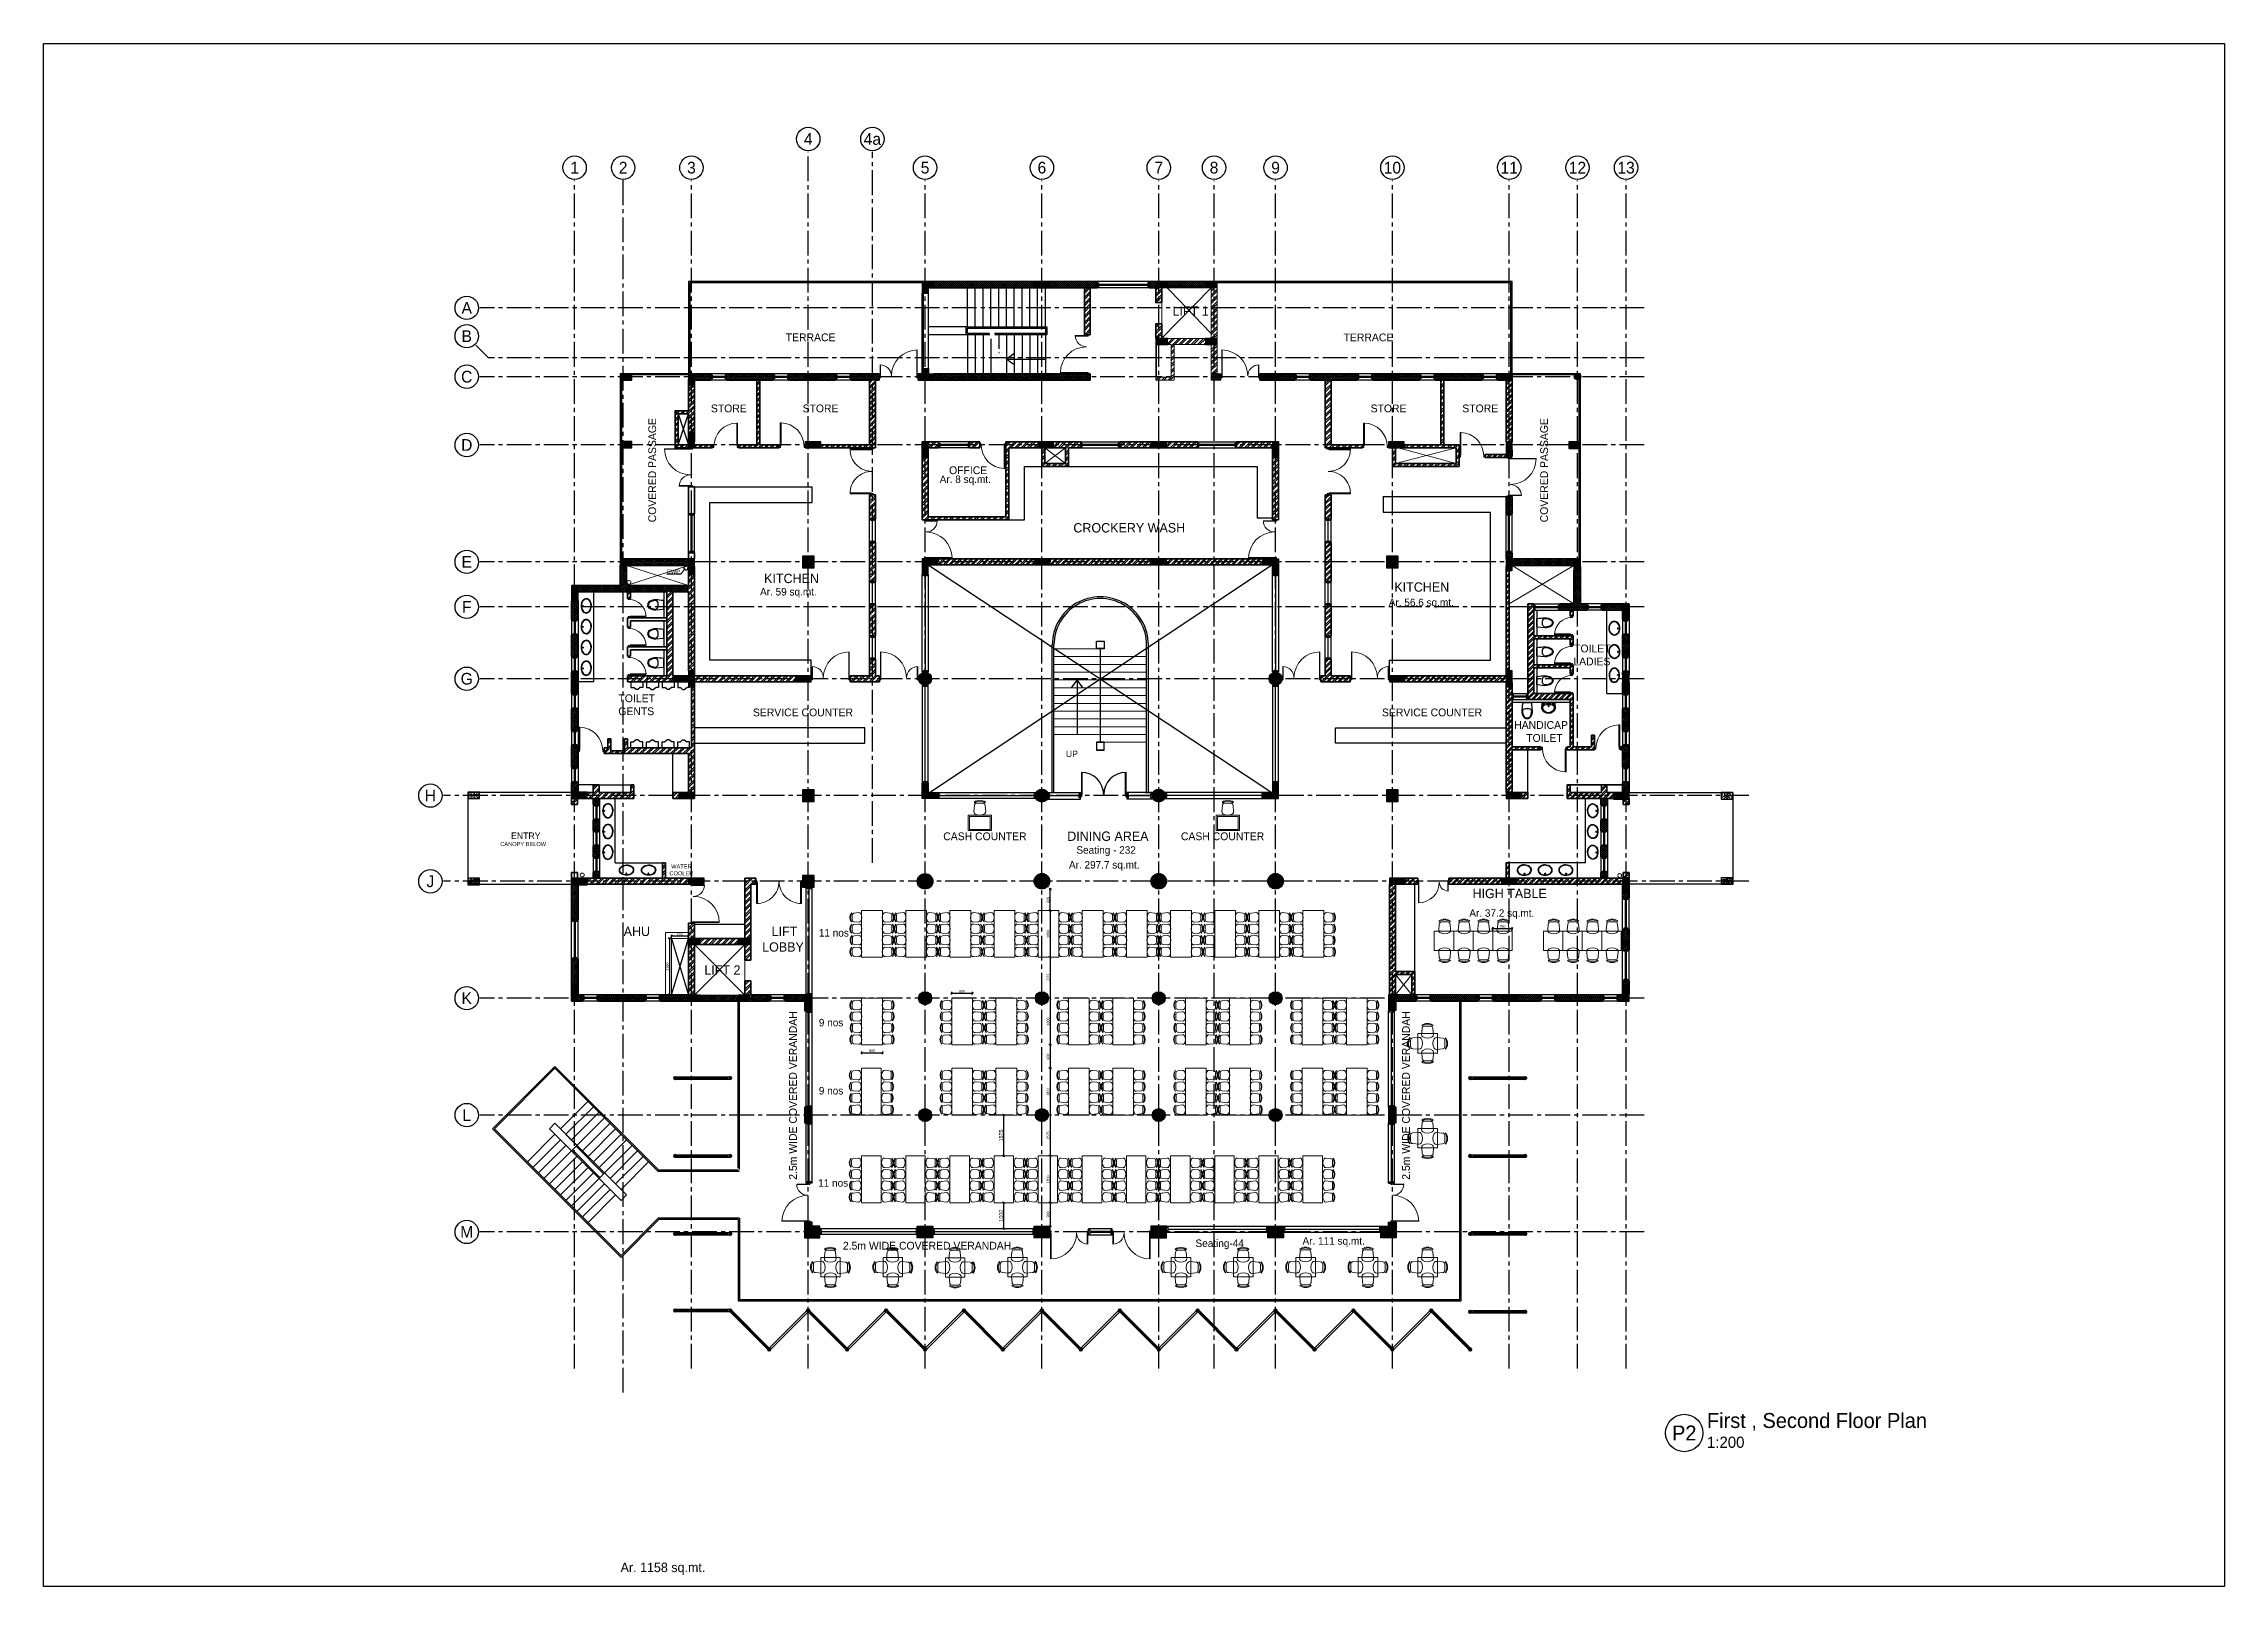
# Model space of a CAD drawing. Header units: millimetres. Extents: x -276609 to 1081398, y -453808 to 472098.
# Drawn here: x 997398 to 1081398, y -94077 to -34677 of the extents above; entities that cross this region are included whole.
import ezdxf
from ezdxf.enums import TextEntityAlignment as Align

# ---------------------------------------------------------------- set-up
doc = ezdxf.new("R2010")
doc.units = ezdxf.units.MM
doc.header["$MEASUREMENT"] = 0
for name, pattern in [('ACAD_ISO10W100', [18, 12, -3, 0, -3]), ('CENTER2', [28.575, 19.05, -3.175, 3.175, -3.175]), ('DASHED2', [0.375, 0.25, -0.125]), ('HIDDEN', [0.375, 0.25, -0.125]), ('Overhead', [3.96875, 2.38125, -1.5875])]:
    doc.linetypes.add(name, pattern=pattern)
for name, color, linetype in [('A-Anno Tags', 6, 'Continuous'), ('A-Elevation', 4, 'Continuous'), ('A-Railing', 4, 'Continuous'), ('A-Sanitory', 181, 'Continuous'), ('A-Steps', 3, 'Continuous'), ('A-Wall Patt', 8, 'Continuous'), ('A-Window', 4, 'Continuous'), ('Anno_Frames', 7, 'Continuous'), ('Anno_Labels', 7, 'Continuous'), ('AREA', 7, 'Continuous'), ('Dimension', 7, 'Continuous'), ('S-Conc Patt', 9, 'Continuous'), ('SHADING COLUMNS', 210, 'Continuous'), ('text', 252, 'Continuous')]:
    doc.layers.add(name, color=color, linetype=linetype)
doc.layers.add('A-Anno-Grid Lines', color=7, linetype='Continuous', true_color=0xbbc3bd)
for name, color, linetype, lineweight in [('A-BEAM-1-8', 8, 'HIDDEN', 9), ('A-Detail Lines', 241, 'Continuous', 25), ('A-DETL-LLIN', 3, 'Continuous', 9), ('A-Door', 4, 'Continuous', 9), ('A-DOOR-1-2', 3, 'Continuous', 5), ('A-FLOR-STRS', 2, 'Continuous', 9), ('A-SECT-MBND', 5, 'Overhead', 9), ('A-Wall Sec', 1, 'Continuous', 20), ('A-WIN', 5, 'Continuous', 25), ('PLUMBING', 3, 'ACAD_ISO10W100', 18), ('S-Concrete', 40, 'Continuous', 25), ('SHADE SCREEN', 171, 'Continuous', 15), ('STAIR', 3, 'Continuous', 9)]:
    doc.layers.add(name, color=color, linetype=linetype, lineweight=lineweight)
doc.layers.add('I-Furniture', color=7, linetype='Continuous', lineweight=20, true_color=0xb35900)
doc.styles.get("Standard").update_dxf_attribs({"font": ''})
doc.styles.get('Standard').set_extended_font_data('Gill Sans MT')
doc.dimstyles.new('IIITD_WD_M @ 100', dxfattribs={"dimscale": 100, "dimtxt": 1, "dimasz": 1, "dimexe": 0.5, "dimexo": 0.25, "dimgap": 0.3, "dimtad": 1, "dimdec": 0, "dimrnd": 1, "dimzin": 0, "dimdsep": 46, "dimtxsty": 'Standard', "dimblk": 'ARCHTICK', "dimcen": 0.2, "dimdle": 0.3, "dimclrd": 256, "dimclre": 256, "dimclrt": 256, "dimadec": 0, "dimazin": 0, "dimtfac": 1, "dimtdec": 0, "dimtofl": 0, "dimtmove": 0, "dimatfit": 0, "dimfxl": 0.5, "dimfxlon": 1, "dimtolj": 1, "dimtzin": 0, "dimlwd": -1, "dimlwe": -1, "dimarcsym": 0})
doc.dimstyles.new('ISO-25', dxfattribs={"dimtxt": 2.5, "dimasz": 200, "dimexe": 1.25, "dimexo": 0.625, "dimtad": 1, "dimdec": 0, "dimtxsty": 'Standard', "dimcen": 2.5, "dimadec": 0, "dimazin": 0, "dimtfac": 1, "dimtdec": 0, "dimtmove": 0, "dimatfit": 3, "dimfxl": 1, "dimarcsym": 0})
doc.dimstyles.get("Standard").update_dxf_attribs({"dimtxt": 0.18, "dimasz": 0.18, "dimexe": 0.18, "dimexo": 0.0625, "dimgap": 0.09, "dimtad": 0, "dimtih": 1, "dimtoh": 1, "dimdec": 4, "dimzin": 0, "dimdsep": 46, "dimtxsty": 'Standard', "dimcen": 0.09, "dimadec": 0, "dimazin": 0, "dimtfac": 1, "dimtdec": 4, "dimtofl": 0, "dimtmove": 0, "dimatfit": 3, "dimfxl": 1, "dimtolj": 1, "dimtzin": 0, "dimarcsym": 0})
pattern_1 = [(45, (546045.06, -148998), (-119.32427, 119.32427), []), (45, (546124.6, -148998), (-119.32427, 119.32427), [])]
pattern_2 = [(45, (546045.06, -148998), (-106.066017, 106.066017), []), (45, (546115.77, -148998), (-106.066017, 106.066017), [])]
pattern_3 = [(45, (546045.055, -148998), (-39.7747564, 39.7747564), []), (135, (546045.055, -148998), (-39.7747564, -39.7747564), [])]
pattern_4 = [(45, (540194.996, -150207.297), (-39.7747564, 39.7747564), []), (135, (540194.996, -150207.297), (-39.7747564, -39.7747564), [])]
pattern_5 = [(50, (-806698.31, 1146868.39), (143.4520365, -12.550427), [15, -165]), (355, (-806698.31, 1146868.39), (-27.750267, 150.438427), [12, -132]), (100.4514, (-806686.35, 1146867.34), (115.701876, 137.887908), [12.748038, -140.228422]), (46.1842, (-806698.3, 1146908.39), (213.44821, -33.103803), [22.5, -247.5]), (96.6356, (-806680.52, 1146905.63), (186.93254, 194.823574), [19.122058, -210.3426]), (351.1842, (-806698.3, 1146908.4), (186.93239, 194.82372), [18, -198]), (21, (-806678.31, 1146898.39), (119.3814104, -80.523778), [15, -165]), (326, (-806678.31, 1146898.39), (48.663066, 145.030009), [12, -132]), (71.4514, (-806668.36, 1146891.68), (168.044526, 64.506099), [12.748038, -140.228422]), (37.5, (-806698.31, 1146868.39), (2.431971, 66.5787708), [0, -130.4, 0, -134, 0, -132.5]), (7.5, (-806698.31, 1146868.39), (52.6139075, 78.8823424), [0, -76.4, 0, -127.4, 0, -50.5]), (327.5, (-806742.91, 1146868.39), (106.7644872, -4.5109743), [0, -50, 0, -156, 0, -207]), (317.5, (-806762.91, 1146868.39), (116.637234, 20.0209965), [0, -65, 0, -103.6, 0, -147])]

msp = doc.modelspace()

# ---------------------------------------------------------------- texts
at = {"layer": 'A-Anno Tags', "char_height": 250, "attachment_point": 1}
for s, insert in [('{\\fCentury Gothic|b0|i0|c0|p34;UP}', (1036774.8, -61898)), ('{\\fCentury Gothic|b0|i0|c0|p34;ENTRY}', (1015404.1, -65050.5))]:
    msp.add_mtext(s, dxfattribs=dict(at, insert=insert))
at = {"layer": 'A-Anno Tags', "insert": (1015869.8, -65496.3), "char_height": 157.5, "attachment_point": 5, "rotation": 0}
msp.add_mtext('{\\fCentury Gothic|b0|i0|c0|p34;CANOPY BELOW}', dxfattribs=at)
at = {"layer": 'AREA', "attachment_point": 1}
for s, insert, char_height, width in [('{\\fCentury Gothic|b0|i0|c0|p34;Ar. 8 sq.mt.}', (1031915.2, -51305.6), 288, 6203.897), ('{\\fCentury Gothic|b0|i0|c0|p34;Ar. 59 sq.mt.}', (1024994.9, -55637.1), 288, 6203.897), ('{\\fCentury Gothic|b0|i0|c0|p34;Ar. 56.6 sq.mt.}', (1049212.7, -56047.6), 288, 6203.897), ('{\\fCentury Gothic|b0|i0|c0|p34;Ar. 297.7 sq.mt.}', (1036892.6, -66150.6), 288, 6203.897), ('{\\fCentury Gothic|b0|i0|c0|p34;Ar. 37.2 sq.mt.}', (1052314.8, -68007.5), 288, 6203.897), ('{\\fCentury Gothic|b0|i0|c0|p34;11 nos}', (1027258.6, -68770.7), 288, 6203.897), ('{\\fCentury Gothic|b0|i0|c0|p34;9 nos}', (1027258.6, -72225.3), 288, 6203.897), ('{\\fCentury Gothic|b0|i0|c0|p34;9 nos}', (1027258.6, -74850.1), 288, 6203.897), ('{\\fCentury Gothic|b0|i0|c0|p34;11 nos}', (1027233.7, -78399.5), 288, 6203.897), ('{\\fCentury Gothic|b0|i0|c0|p34;Ar. 111 sq.mt.}', (1045890.4, -80632.1), 288, 6203.897), ('{\\fCentury Gothic|b0|i0|c0|p34;Ar. 1158 sq.mt.}', (1019622.3, -93167.6), 360, 7754.871)]:
    msp.add_mtext(s, dxfattribs=dict(at, insert=insert, char_height=char_height, width=width))
at = {"layer": 'PLUMBING', "char_height": 157.5, "attachment_point": 5}
for s, insert, rotation in [('{\\fCentury Gothic|b0|i0|c0|p34;RWP}', (1021657.7, -55004.1), 360), ('{\\fCentury Gothic|b0|i0|c0|p34;WATER\\PCOOLER}', (1021965, -66489.6), 0)]:
    msp.add_mtext(s, dxfattribs=dict(at, insert=insert, rotation=rotation))
at = {"layer": 'text', "attachment_point": 1}
for s, insert, char_height, width in [('{\\fCentury Gothic|b0|i0|c0|p34;LIFT 1}', (1040882.6, -44793.5), 360, 7754.871), ('{\\fCentury Gothic|b0|i0|c0|p34;TERRACE}', (1025982.9, -45835.4), 300, 7754.871), ('{\\fCentury Gothic|b0|i0|c0|p34;TERRACE}', (1047470.8, -45838.3), 300, 7754.871), ('\\pi3274.7;{\\fCentury Gothic|b0|i0|c0|p34;STORE}', (1019826.2, -48572.2), 300, 7754.871), ('\\pi3274.7;{\\fCentury Gothic|b0|i0|c0|p34;STORE}', (1023358.1, -48572.2), 300, 7754.871), ('\\pi3274.7;{\\fCentury Gothic|b0|i0|c0|p34;STORE}', (1045237.8, -48572.2), 300, 7754.871), ('\\pi3274.7;{\\fCentury Gothic|b0|i0|c0|p34;STORE}', (1048769.7, -48572.2), 300, 7754.871), ('\\pi3183.7;{\\fCentury Gothic|b0|i0|c0|p34;OFFICE}', (1029091.4, -50952.6), 300, 7754.871), ('\\pi1761.4;{\\fCentury Gothic|b0|i0|c0|p34;CROCKERY WASH}', (1035302.2, -53138.8), 360, 7754.871), ('\\pi2915.2;{\\fCentury Gothic|b0|i0|c0|p34;KITCHEN}', (1022235.7, -55089.1), 360, 7754.871), ('\\pi2915.2;{\\fCentury Gothic|b0|i0|c0|p34;KITCHEN}', (1046511.1, -55420.4), 360, 7754.871), ('\\pi3269.2;{\\fCentury Gothic|b0|i0|c0|p34;TOILET \\P\\pi3239.6;LADIES}', (1053083.2, -57816.1), 300, 7754.871), ('\\pi3269.2;{\\fCentury Gothic|b0|i0|c0|p34;TOILET \\P\\pi3261.3;GENTS}', (1016273, -59732.9), 300, 7754.871), ('\\pi2805.1;{\\fCentury Gothic|b0|i0|c0|p34;HANDICAP\\P\\pi3269.2;TOILET }', (1051236.6, -60762.6), 300, 7754.871), ('\\pi3385.2;{\\fCentury Gothic|b0|i0|c0|p34;AHU}', (1016355.6, -68678.2), 360, 7754.871), ('\\pi3502.8;{\\fCentury Gothic|b0|i0|c0|p34;LIFT \\P\\pi3137.4;LOBBY}', (1021938.1, -68678.2), 360, 7754.871), ('{\\fCentury Gothic|b0|i0|c0|p34;LIFT 2} ', (1022849, -70165.9), 360, 7754.871), ('{\\fCentury Gothic|b0|i0|c0|p34;Seating-44}', (1041767.4, -80721.2), 288, 6203.897)]:
    msp.add_mtext(s, dxfattribs=dict(at, insert=insert, char_height=char_height, width=width))
at = {"layer": 'text', "char_height": 300, "attachment_point": 1, "rotation": 90}
for s, insert in [('{\\fCentury Gothic|b0|i0|c0|p34;COVERED PASSAGE}', (1020690.2, -53108.2)), ('{\\fCentury Gothic|b0|i0|c0|p34;COVERED PASSAGE}', (1055044.6, -53108.2)), ('{\\fCentury Gothic|b0|i0|c0|p34;2.5m WIDE COVERED VERANDAH}', (1026111.4, -78420.9)), ('{\\fCentury Gothic|b0|i0|c0|p34;2.5m WIDE COVERED VERANDAH}', (1049723.8, -78420.9))]:
    msp.add_mtext(s, dxfattribs=dict(at, insert=insert))
at = {"layer": 'text'}
for s, insert, char_height, attachment_point in [('{\\fCentury Gothic|b0|i0|c0|p34;SERVICE COUNTER}', (1024719.7, -60277.8), 300, 1), ('{\\fCentury Gothic|b0|i0|c0|p34;SERVICE COUNTER}', (1048951.1, -60277.8), 300, 1), ('{\\fCentury Gothic|b0|i0|c0|p34;CASH COUNTER}', (1032051.4, -65046.6), 300, 1), ('{\\fCentury Gothic|b0|i0|c0|p34;DINING AREA}', (1036827.7, -65013.1), 360, 1), ('{\\fCentury Gothic|b0|i0|c0|p34;CASH COUNTER}', (1044414.6, -65046.6), 300, 3), ('{\\fCentury Gothic|b0|i0|c0|p34;Seating - 232}', (1037179.7, -65579.5), 288, 1), ('{\\fCentury Gothic|b0|i0|c0|p34;HIGH TABLE}', (1052436.9, -67218.7), 360, 1), ('{\\fCentury Gothic|b0|i0|c0|p34;2.5m WIDE COVERED VERANDAH}', (1028184.6, -80809.3), 300, 1)]:
    msp.add_mtext(s, dxfattribs=dict(at, insert=insert, char_height=char_height, attachment_point=attachment_point))

# ---------------------------------------------------------------- blocks, each defined once
blk = doc.blocks.new('basin2')
for points in [[(278, -206, 0.12976), (261, -133, 0.106426), (201, -63, 0.084431), (116, -18, 0.073534), (7, 0, 0.073534), (-102, -14, 0.084431), (-188, -55, 0.106426), (-251, -122, 0.12976), (-272, -195, 0.12976), (-254, -269, 0.106426), (-194, -339, 0.084431), (-109, -383, 0.073534), (-1, -402, 0.073534), (108, -388, 0.084431), (195, -347, 0.106426), (258, -279, 0.12976)], [(263, -201, 0.119977), (247, -140, 0.106426), (192, -75, 0.084431), (111, -33, 0.073534), (7, -15, 0.073534), (-97, -28, 0.084431), (-180, -67, 0.106426), (-238, -130, 0.12976), (-257, -196, 0.009633), (-257, -201, 0.119977), (-240, -262, 0.106426), (-185, -327, 0.084431), (-104, -369, 0.073534), (0, -387, 0.073534), (104, -373, 0.084431), (187, -334, 0.106426), (245, -272, 0.12976), (263, -206, 0.009633)]]:
    blk.add_lwpolyline(points, format="xyb", close=True)
for radius in [17.8, 12.2]:
    blk.add_circle((-4, -64), radius)
blk = doc.blocks.new('wc-wh')
at = {"color": 0, "linetype": 'ByBlock'}
for points in [[(315, 195), (22, 165, 0.384412), (0, 140), (0, -140, 0.383904), (22, -165, 0.001434), (314, -195, 0.140641), (560, -125, 0.259738), (630, 0, 0.259738), (560, 125, 0.139471)], [(225, 65), (225, -65, 0.422961), (328, -165, 0.13189), (544, -100, 0.259738), (600, 0, 0.259738), (544, 100, 0.13189), (328, 165, 0.422961)]]:
    blk.add_lwpolyline(points, format="xyb", close=True, dxfattribs=at)
blk.add_arc((316, -170), 25, 264.2811, 270.16002, dxfattribs=at)
blk = doc.blocks.new('Round Bar - 3_-44-4 First Floor Lvl')
at = {"layer": 'A-WIN'}
for p, q in [((-1035, -37), (-1035, 25)), ((1026, 38), (-1023, 38)), ((1026, 38), (-1023, 38)), ((1027, 38), (1026, 38)), ((1027, 38), (1026, 38)), ((1064, 38), (1038, 38)), ((1064, 38), (1038, 38)), ((1064, 38), (1064, -3)), ((-1027, -38), (-1026, -38)), ((-1027, -38), (-1026, -38)), ((-1026, -38), (1023, -38)), ((-1026, -38), (1023, -38))]:
    blk.add_line(p, q, dxfattribs=at)
blk = doc.blocks.new('Round Bar - 3_-159-4 First Floor Lvl')
at = {"layer": 'A-WIN'}
for p, q in [((-1051, -27), (-1051, 38)), ((-1038, 38), (-1051, 38)), ((-1038, 38), (-1051, 38)), ((-1026, 38), (-1027, 38)), ((-1026, 38), (-1027, 38)), ((1023, 38), (-1026, 38)), ((1023, 38), (-1026, 38)), ((1057, 1), (1057, -38)), ((-1023, -38), (1026, -38)), ((-1023, -38), (1026, -38)), ((1026, -38), (1027, -38)), ((1026, -38), (1027, -38)), ((1038, -38), (1057, -38)), ((1038, -38), (1057, -38))]:
    blk.add_line(p, q, dxfattribs=at)
blk = doc.blocks.new('Round Bar - 3_-160-4 First Floor Lvl')
at = {"layer": 'A-WIN'}
for p, q in [((-1051, -27), (-1051, 38)), ((-1038, 38), (-1051, 38)), ((-1038, 38), (-1051, 38)), ((-1026, 38), (-1027, 38)), ((-1026, 38), (-1027, 38)), ((1026, 38), (-1026, 38)), ((1026, 38), (-1026, 38)), ((1028, 38), (1026, 38)), ((1028, 38), (1026, 38)), ((1057, 38), (1038, 38)), ((1057, 38), (1038, 38)), ((1057, -38), (1057, 38)), ((-1023, -38), (1026, -38)), ((-1023, -38), (1026, -38)), ((1026, -38), (1027, -38)), ((1026, -38), (1027, -38)), ((1038, -38), (1057, -38)), ((1038, -38), (1057, -38))]:
    blk.add_line(p, q, dxfattribs=at)
blk = doc.blocks.new('Round Bar - 3_-172-4 First Floor Lvl')
at = {"layer": 'A-WIN'}
for p, q in [((-1051, -24), (-1051, 38)), ((-1038, 38), (-1051, 38)), ((-1038, 38), (-1051, 38)), ((-1025, 38), (-1026, 38)), ((-1025, 38), (-1026, 38)), ((1023, 38), (-1025, 38)), ((1023, 38), (-1025, 38)), ((1057, 1), (1057, -38)), ((-1045, -38), (-1038, -38)), ((-1045, -38), (-1038, -38)), ((-1027, -38), (-1026, -38)), ((-1027, -38), (-1026, -38)), ((-1026, -38), (1026, -38)), ((-1026, -38), (1026, -38)), ((1026, -38), (1027, -38)), ((1026, -38), (1027, -38)), ((1038, -38), (1057, -38)), ((1038, -38), (1057, -38))]:
    blk.add_line(p, q, dxfattribs=at)
blk = doc.blocks.new('Round Bar - 3_-171-4 First Floor Lvl')
at = {"layer": 'A-WIN'}
for p, q in [((-1051, 38), (-1051, -38)), ((-1038, 38), (-1051, 38)), ((-1038, 38), (-1051, 38)), ((-1026, 38), (-1027, 38)), ((-1026, 38), (-1027, 38)), ((1026, 38), (-1026, 38)), ((1026, 38), (-1026, 38)), ((1028, 38), (1026, 38)), ((1028, 38), (1026, 38)), ((1057, 38), (1038, 38)), ((1057, 38), (1038, 38)), ((1057, -38), (1057, 38)), ((-1051, -38), (-1038, -38)), ((-1051, -38), (-1038, -38)), ((-1028, -38), (-1026, -38)), ((-1028, -38), (-1026, -38)), ((-1026, -38), (1026, -38)), ((-1026, -38), (1026, -38)), ((1026, -38), (1027, -38)), ((1026, -38), (1027, -38)), ((1038, -38), (1057, -38)), ((1038, -38), (1057, -38))]:
    blk.add_line(p, q, dxfattribs=at)
blk = doc.blocks.new('Round Bar - 3_-170-4 First Floor Lvl')
at = {"layer": 'A-WIN'}
for p, q in [((-1051, 38), (-1051, -38)), ((-1038, 38), (-1051, 38)), ((-1038, 38), (-1051, 38)), ((-1026, 38), (-1028, 38)), ((-1026, 38), (-1028, 38)), ((1026, 38), (-1026, 38)), ((1026, 38), (-1026, 38)), ((1027, 38), (1026, 38)), ((1027, 38), (1026, 38)), ((1057, 38), (1038, 38)), ((1057, 38), (1038, 38)), ((1057, -38), (1057, 38)), ((-1051, -38), (-1038, -38)), ((-1051, -38), (-1038, -38)), ((-1027, -38), (-1026, -38)), ((-1027, -38), (-1026, -38)), ((-1026, -38), (1026, -38)), ((-1026, -38), (1026, -38)), ((1026, -38), (1028, -38)), ((1026, -38), (1028, -38)), ((1038, -38), (1057, -38)), ((1038, -38), (1057, -38))]:
    blk.add_line(p, q, dxfattribs=at)
blk = doc.blocks.new('Round Bar - 3_-167-4 First Floor Lvl')
at = {"layer": 'A-WIN'}
for p, q in [((-1051, -38), (-1051, 24)), ((-1038, 38), (-1044, 38)), ((-1038, 38), (-1044, 38)), ((1026, 38), (-1026, 38)), ((-1026, 38), (-1026, 38)), ((-1026, 38), (-1026, 38)), ((-1026, 38), (-1026, 38)), ((1026, 38), (-1026, 38)), ((-1026, 38), (-1026, 38)), ((1027, 38), (1026, 38)), ((1027, 38), (1026, 38)), ((1057, 38), (1038, 38)), ((1057, 38), (1038, 38)), ((1057, -38), (1057, 38)), ((-1051, -38), (-1038, -38)), ((-1051, -38), (-1038, -38)), ((-1026, -38), (-1026, -38)), ((-1026, -38), (-1026, -38)), ((-1026, -38), (1026, -38)), ((-1026, -38), (1026, -38)), ((-1026, -38), (-1026, -38)), ((-1026, -38), (-1026, -38)), ((1026, -38), (1028, -38)), ((1026, -38), (1028, -38)), ((1038, -38), (1057, -38)), ((1038, -38), (1057, -38))]:
    blk.add_line(p, q, dxfattribs=at)
blk = doc.blocks.new('basin9')
for points in [[(-3, -412, 0.340881), (255, -229, 0.074195), (255, -226), (242, 0), (-242, 0), (-255, -223, 0.082611), (-253, -232, 0.330812), (-3, -412)], [(0, -382, 0.391482), (225, -169, 0.252869), (166, -89, 0.087242), (0, -63, 0.079484), (-166, -89, 0.2542), (-224, -169, 0.39026), (0, -382)], [(-218, -50, -0.907437), (-215, -46), (-191, -65, -0.907437), (-194, -69)], [(-208, -42, -0.907437), (-205, -38), (-181, -57, -0.907437), (-185, -61)], [(-199, -34, -0.907437), (-196, -30), (-172, -49, -0.907437), (-175, -53)], [(199, -34, 0.907437), (196, -30), (172, -49, 0.907437), (175, -53)], [(208, -42, 0.907437), (205, -38), (181, -57, 0.907437), (185, -61)], [(218, -50, 0.907437), (215, -46), (191, -65, 0.907437), (194, -69)]]:
    blk.add_lwpolyline(points, format="xyb", close=True)
for points in [[(-151, -84), (-157, -75, -0.183787), (-158, -68, 0.126662), (-159, -62), (-167, -36, 0.35453), (-179, -25), (-222, -25, 0.414214), (-232, -35), (-243, -231, 0.329849), (-2, -402, 0.338736), (245, -227, 0.075632), (245, -224), (232, -35, 0.414214), (222, -25), (179, -25, 0.35453), (167, -36), (159, -62, 0.126662), (158, -68, -0.183787), (157, -75), (151, -84)], [(-157, -86), (-159, -84, 0.220542), (-166, -79), (-222, -71, -0.361119), (-234, -60)], [(157, -86), (159, -84, -0.220542), (166, -79), (222, -71, 0.358803), (234, -59, 0.358803)]]:
    blk.add_lwpolyline(points, format="xyb")
for centre, radius in [((-60, -40), 10.1), ((0, -122), 19.6), ((0, -122), 15.3), ((0, -31), 10.1), ((58, -38), 10.1)]:
    blk.add_circle(centre, radius)
blk = doc.blocks.new('urinal1')
for p, q in [((0, 228.6), (228.6, 228.6)), ((0, 228.6), (0, -228.6)), ((228.6, 228.6), (228.6, 127)), ((304.8, 25.4), (228.6, 127)), ((304.8, -38.1), (304.8, 25.4)), ((0, -228.6), (228.6, -228.6)), ((228.6, -127), (304.8, -38.1)), ((228.6, -228.6), (228.6, -127))]:
    blk.add_line(p, q)
blk = doc.blocks.new('Grid Head')
blk.add_circle((0, 0), 3)
at = {"layer": 'Anno_Labels'}
blk.add_attdef('GRID_NAME', text='', height=3, dxfattribs=at).set_placement((0, 0), align=Align.MIDDLE_CENTER)
blk = doc.blocks.new('grd din')
at = {"layer": 'A-Anno-Grid Lines', "linetype": 'CENTER2', "ltscale": 50}
for p, q in [((484314, 133526), (484314, 180371)), ((486784, 152996), (486784, 180371)), ((475314, 133526), (475314, 179267)), ((477184, 132609), (477184, 179317)), ((479814, 133526), (479814, 179267)), ((488814, 133526), (488814, 179267)), ((493314, 133526), (493314, 179267)), ((497814, 133526), (497814, 179267)), ((499944, 133526), (499944, 179267)), ((502314, 133526), (502314, 179267)), ((506814, 133526), (506814, 179267)), ((511314, 133526), (511314, 179267)), ((513944, 133526), (513944, 179267)), ((515814, 133526), (515814, 179267)), ((516514, 174369), (471659, 174369)), ((471512, 172927), (472000, 172439)), ((516514, 172439), (472000, 172439)), ((516514, 171719), (471659, 171719)), ((516514, 169089), (471659, 169089)), ((516514, 164589), (471659, 164589)), ((516514, 162859), (471659, 162859)), ((516514, 160089), (471659, 160089)), ((520545, 155589), (470258, 155589)), ((520545, 152289), (470258, 152289)), ((516514, 147789), (471659, 147789)), ((516514, 143289), (471659, 143289)), ((516514, 138789), (471659, 138789))]:
    blk.add_line(p, q, dxfattribs=at)
at = {"layer": 'Anno_Frames'}
ref = blk.add_blockref('Grid Head', (484314, 180871), dxfattribs=dict(at, xscale=150, yscale=150, zscale=150))
ref.add_attrib('GRID_NAME', '4', dxfattribs={"layer": '0', "height": 450}).set_placement((484314, 180871), align=Align.MIDDLE_CENTER)
ref = blk.add_blockref('Grid Head', (486784, 180871), dxfattribs=dict(at, xscale=150, yscale=150, zscale=150))
ref.add_attrib('GRID_NAME', '4a', dxfattribs={"layer": '0', "height": 450}).set_placement((486784, 180871), align=Align.MIDDLE_CENTER)
ref = blk.add_blockref('Grid Head', (475314, 179767), dxfattribs=dict(at, xscale=150, yscale=150, zscale=150))
ref.add_attrib('GRID_NAME', '1', dxfattribs={"layer": '0', "height": 450}).set_placement((475314, 179767), align=Align.MIDDLE_CENTER)
ref = blk.add_blockref('Grid Head', (477184, 179767), dxfattribs=dict(at, xscale=150, yscale=150, zscale=150))
ref.add_attrib('GRID_NAME', '2', dxfattribs={"layer": '0', "height": 450}).set_placement((477184, 179767), align=Align.MIDDLE_CENTER)
ref = blk.add_blockref('Grid Head', (479814, 179767), dxfattribs=dict(at, xscale=150, yscale=150, zscale=150))
ref.add_attrib('GRID_NAME', '3', dxfattribs={"layer": '0', "height": 450}).set_placement((479814, 179767), align=Align.MIDDLE_CENTER)
ref = blk.add_blockref('Grid Head', (488814, 179767), dxfattribs=dict(at, xscale=150, yscale=150, zscale=150))
ref.add_attrib('GRID_NAME', '5', dxfattribs={"layer": '0', "height": 450}).set_placement((488814, 179767), align=Align.MIDDLE_CENTER)
ref = blk.add_blockref('Grid Head', (493314, 179767), dxfattribs=dict(at, xscale=150, yscale=150, zscale=150))
ref.add_attrib('GRID_NAME', '6', dxfattribs={"layer": '0', "height": 450}).set_placement((493314, 179767), align=Align.MIDDLE_CENTER)
ref = blk.add_blockref('Grid Head', (497814, 179767), dxfattribs=dict(at, xscale=150, yscale=150, zscale=150))
ref.add_attrib('GRID_NAME', '7', dxfattribs={"layer": '0', "height": 450}).set_placement((497814, 179767), align=Align.MIDDLE_CENTER)
ref = blk.add_blockref('Grid Head', (499944, 179767), dxfattribs=dict(at, xscale=150, yscale=150, zscale=150))
ref.add_attrib('GRID_NAME', '8', dxfattribs={"layer": '0', "height": 450}).set_placement((499944, 179767), align=Align.MIDDLE_CENTER)
ref = blk.add_blockref('Grid Head', (502314, 179767), dxfattribs=dict(at, xscale=150, yscale=150, zscale=150))
ref.add_attrib('GRID_NAME', '9', dxfattribs={"layer": '0', "height": 450}).set_placement((502314, 179767), align=Align.MIDDLE_CENTER)
ref = blk.add_blockref('Grid Head', (506814, 179767), dxfattribs=dict(at, xscale=150, yscale=150, zscale=150))
ref.add_attrib('GRID_NAME', '10', dxfattribs={"layer": '0', "height": 450}).set_placement((506814, 179767), align=Align.MIDDLE_CENTER)
ref = blk.add_blockref('Grid Head', (511314, 179767), dxfattribs=dict(at, xscale=150, yscale=150, zscale=150))
ref.add_attrib('GRID_NAME', '11', dxfattribs={"layer": '0', "height": 450}).set_placement((511314, 179767), align=Align.MIDDLE_CENTER)
ref = blk.add_blockref('Grid Head', (513944, 179767), dxfattribs=dict(at, xscale=150, yscale=150, zscale=150))
ref.add_attrib('GRID_NAME', '12', dxfattribs={"layer": '0', "height": 450}).set_placement((513944, 179767), align=Align.MIDDLE_CENTER)
ref = blk.add_blockref('Grid Head', (515814, 179767), dxfattribs=dict(at, xscale=150, yscale=150, zscale=150))
ref.add_attrib('GRID_NAME', '13', dxfattribs={"layer": '0', "height": 450}).set_placement((515814, 179767), align=Align.MIDDLE_CENTER)
ref = blk.add_blockref('Grid Head', (471159, 174369), dxfattribs=dict(at, xscale=150, yscale=150, zscale=150))
ref.add_attrib('GRID_NAME', 'A', dxfattribs={"layer": '0', "height": 450}).set_placement((471159, 174369), align=Align.MIDDLE_CENTER)
ref = blk.add_blockref('Grid Head', (471159, 173280), dxfattribs=dict(at, xscale=150, yscale=150, zscale=150))
ref.add_attrib('GRID_NAME', 'B', dxfattribs={"layer": '0', "height": 450}).set_placement((471159, 173280), align=Align.MIDDLE_CENTER)
ref = blk.add_blockref('Grid Head', (471159, 171719), dxfattribs=dict(at, xscale=150, yscale=150, zscale=150))
ref.add_attrib('GRID_NAME', 'C', dxfattribs={"layer": '0', "height": 450}).set_placement((471159, 171719), align=Align.MIDDLE_CENTER)
ref = blk.add_blockref('Grid Head', (471159, 169089), dxfattribs=dict(at, xscale=150, yscale=150, zscale=150))
ref.add_attrib('GRID_NAME', 'D', dxfattribs={"layer": '0', "height": 450}).set_placement((471159, 169089), align=Align.MIDDLE_CENTER)
ref = blk.add_blockref('Grid Head', (471159, 164589), dxfattribs=dict(at, xscale=150, yscale=150, zscale=150))
ref.add_attrib('GRID_NAME', 'E', dxfattribs={"layer": '0', "height": 450}).set_placement((471159, 164589), align=Align.MIDDLE_CENTER)
ref = blk.add_blockref('Grid Head', (471159, 162859), dxfattribs=dict(at, xscale=150, yscale=150, zscale=150))
ref.add_attrib('GRID_NAME', 'F', dxfattribs={"layer": '0', "height": 450}).set_placement((471159, 162859), align=Align.MIDDLE_CENTER)
ref = blk.add_blockref('Grid Head', (471159, 160089), dxfattribs=dict(at, xscale=150, yscale=150, zscale=150))
ref.add_attrib('GRID_NAME', 'G', dxfattribs={"layer": '0', "height": 450}).set_placement((471159, 160089), align=Align.MIDDLE_CENTER)
ref = blk.add_blockref('Grid Head', (469758, 155589), dxfattribs=dict(at, xscale=150, yscale=150, zscale=150))
ref.add_attrib('GRID_NAME', 'H', dxfattribs={"layer": '0', "height": 450}).set_placement((469758, 155589), align=Align.MIDDLE_CENTER)
ref = blk.add_blockref('Grid Head', (469758, 152289), dxfattribs=dict(at, xscale=150, yscale=150, zscale=150))
ref.add_attrib('GRID_NAME', 'J', dxfattribs={"layer": '0', "height": 450}).set_placement((469758, 152289), align=Align.MIDDLE_CENTER)
ref = blk.add_blockref('Grid Head', (471159, 147789), dxfattribs=dict(at, xscale=150, yscale=150, zscale=150))
ref.add_attrib('GRID_NAME', 'K', dxfattribs={"layer": '0', "height": 450}).set_placement((471159, 147789), align=Align.MIDDLE_CENTER)
ref = blk.add_blockref('Grid Head', (471159, 143289), dxfattribs=dict(at, xscale=150, yscale=150, zscale=150))
ref.add_attrib('GRID_NAME', 'L', dxfattribs={"layer": '0', "height": 450}).set_placement((471159, 143289), align=Align.MIDDLE_CENTER)
ref = blk.add_blockref('Grid Head', (471159, 138789), dxfattribs=dict(at, xscale=150, yscale=150, zscale=150))
ref.add_attrib('GRID_NAME', 'M', dxfattribs={"layer": '0', "height": 450}).set_placement((471159, 138789), align=Align.MIDDLE_CENTER)
blk = doc.blocks.new('Big Door Garbage')
at = {"layer": 'A-Door', "color": 5, "lineweight": 18}
for p, q in [((-12550, 128778), (-12500, 128778)), ((-12550, 128703), (-12550, 128778)), ((-12550, 128703), (-12515, 128703)), ((-12515, 128738), (-12500, 128738)), ((-12515, 128703), (-12515, 128738)), ((-12515, 128703), (-12515, 128273)), ((-12499, 128703), (-12515, 128703)), ((-12500, 128778), (-12500, 128738)), ((-12499, 128703), (-12499, 128273)), ((-11101, 128703), (-11101, 127703)), ((-11101, 128703), (-11085, 128703)), ((-11100, 128778), (-11100, 128738)), ((-11050, 128778), (-11100, 128778)), ((-11085, 128738), (-11100, 128738)), ((-11085, 128703), (-11085, 128738)), ((-11050, 128703), (-11085, 128703)), ((-11085, 128703), (-11085, 127703)), ((-11050, 128703), (-11050, 128778))]:
    blk.add_line(p, q, dxfattribs=at)
at = {"layer": 'A-Door', "lineweight": 18}
for centre, radius, start, end in [((-12515, 128703), 430, 270, 0), ((-11085, 128703), 1000, 180, 270)]:
    blk.add_arc(centre, radius, start, end, dxfattribs=at)
blk = doc.blocks.new('w8')
at = {"layer": 'A-Window', "color": 2, "lineweight": 30}
blk.add_line((484324, 139289), (484324, 142939), dxfattribs=at)
at = {"layer": 'A-Window'}
for points in [[(484209, 139239), (484209, 142989)], [(484399, 142989), (484399, 142939), (484249, 142939), (484249, 142989)], [(484439, 139239), (484439, 142989)], [(484399, 139239), (484399, 139289), (484249, 139289), (484249, 139239)]]:
    blk.add_lwpolyline(points, dxfattribs=at)
blk = doc.blocks.new('w4')
at = {"layer": 'A-Window', "color": 2, "lineweight": 30}
blk.add_line((484324, 147974), (484324, 151774), dxfattribs=at)
at = {"layer": 'A-Window'}
for points in [[(484209, 147924), (484209, 151824)], [(484399, 151824), (484399, 151774), (484249, 151774), (484249, 151824)], [(484439, 147924), (484439, 151824)], [(484399, 147924), (484399, 147974), (484249, 147974), (484249, 147924)]]:
    blk.add_lwpolyline(points, dxfattribs=at)
blk = doc.blocks.new('dw1')
at = {"layer": 'A-Window'}
for p, q in [((495114, 138664), (495114, 138914)), ((496014, 138664), (496014, 138914))]:
    blk.add_line(p, q, dxfattribs=at)
at = {"layer": 'A-Window', "color": 2, "lineweight": 60}
blk.add_line((495964, 138789), (495164, 138789), dxfattribs=at)
at = {"layer": 'A-Window'}
for points in [[(496014, 138914), (495114, 138914)], [(495114, 138864), (495164, 138864), (495164, 138714), (495114, 138714)], [(496014, 138664), (495114, 138664)], [(496014, 138864), (495964, 138864), (495964, 138714), (496014, 138714)]]:
    blk.add_lwpolyline(points, dxfattribs=at)
at = {"layer": 'A-Detail Lines', "xscale": -1}
blk.add_blockref('Big Door Garbage', (482564, 10049), dxfattribs=at)
at = {"layer": 'A-Detail Lines'}
blk.add_blockref('Big Door Garbage', (508564, 10049), dxfattribs=at)
blk = doc.blocks.new('din d7')
at = {"layer": 'A-Door', "color": 5, "lineweight": 18}
for p, q in [((486934, 174520), (486934, 175332)), ((486969, 174518), (486969, 175332)), ((488629, 174518), (488629, 175332)), ((488664, 174518), (488664, 175332)), ((486899, 174518), (486934, 174518)), ((486899, 174518), (486899, 174443)), ((486899, 174443), (486949, 174443)), ((486934, 174518), (486934, 174483)), ((486969, 174518), (486934, 174518)), ((486934, 174483), (486949, 174483)), ((486949, 174443), (486949, 174483)), ((488629, 174518), (488664, 174518)), ((488664, 174483), (488649, 174483)), ((488649, 174443), (488649, 174483)), ((488699, 174443), (488649, 174443)), ((488664, 174518), (488664, 174483)), ((488699, 174518), (488664, 174518)), ((488699, 174518), (488699, 174443))]:
    blk.add_line(p, q, dxfattribs=at)
at = {"layer": 'A-Door', "lineweight": 18}
for centre, start, end in [((486950, 174483), 359.98408, 91.07272), ((488648, 174483), 88.92728, 180.01592)]:
    blk.add_arc(centre, 849, start, end, dxfattribs=at)
blk = doc.blocks.new('din w1')
at = {"layer": 'A-Window', "color": 2, "lineweight": 60}
blk.add_line((476279, 163779), (476779, 163779), dxfattribs=at)
at = {"layer": 'A-Window'}
for points in [[(476229, 163904), (476829, 163904)], [(476229, 163704), (476279, 163704), (476279, 163854), (476229, 163854)], [(476829, 163704), (476779, 163704), (476779, 163854), (476829, 163854)], [(476229, 163654), (476829, 163654)]]:
    blk.add_lwpolyline(points, dxfattribs=at)
blk = doc.blocks.new('din v1')
at = {"layer": 'A-Window', "color": 2, "lineweight": 60}
blk.add_line((474051, 158052), (474051, 157552), dxfattribs=at)
at = {"layer": 'A-Window'}
for points in [[(473926, 158102), (473926, 157502)], [(473976, 158102), (473976, 158052), (474126, 158052), (474126, 158102)], [(474176, 158102), (474176, 157502)], [(473976, 157502), (473976, 157552), (474126, 157552), (474126, 157502)]]:
    blk.add_lwpolyline(points, dxfattribs=at)
blk = doc.blocks.new('din w3')
at = {"layer": 'A-Window', "color": 2, "lineweight": 60}
blk.add_line((477594, 164984), (477594, 166384), dxfattribs=at)
at = {"layer": 'A-Window'}
for points in [[(477469, 164934), (477469, 166434)], [(477669, 166434), (477669, 166384), (477519, 166384), (477519, 166434)], [(477719, 164934), (477719, 166434)], [(477669, 164934), (477669, 164984), (477519, 164984), (477519, 164934)]]:
    blk.add_lwpolyline(points, dxfattribs=at)
blk = doc.blocks.new('din w4')
at = {"layer": 'A-Window', "color": 2, "lineweight": 60}
blk.add_line((516605, 148504), (516605, 149604), dxfattribs=at)
at = {"layer": 'A-Window'}
for points in [[(516480, 148454), (516480, 149654)], [(516680, 149654), (516680, 149604), (516530, 149604), (516530, 149654)], [(516730, 148454), (516730, 149654)], [(516680, 148454), (516680, 148504), (516530, 148504), (516530, 148454)]]:
    blk.add_lwpolyline(points, dxfattribs=at)
blk = doc.blocks.new('win 2000 wide')
at = {"layer": 'A-Window', "color": 2, "lineweight": 60}
blk.add_line((499331, 105347), (497431, 105347), dxfattribs=at)
at = {"layer": 'A-Window'}
for points in [[(499381, 105472), (497381, 105472)], [(497381, 105422), (497431, 105422), (497431, 105272), (497381, 105272)], [(499381, 105222), (497381, 105222)], [(499381, 105422), (499331, 105422), (499331, 105272), (499381, 105272)]]:
    blk.add_lwpolyline(points, dxfattribs=at)
blk = doc.blocks.new('ABL_Door_S - 1000 x 2100-11-3 Second Floor Lvl')
at = {"layer": 'A-Door', "color": 5}
for p, q in [((-500, 38), (-450, 38)), ((-500, -38), (-500, 38)), ((-450, 38), (-450, -3)), ((450, 38), (450, -3)), ((500, 38), (450, 38)), ((500, -38), (500, 38)), ((-500, -38), (-465, -38)), ((-465, -3), (-450, -3)), ((-465, -38), (-465, -3)), ((-430, -38), (-465, -38)), ((465, -3), (450, -3)), ((465, -38), (465, -3)), ((500, -38), (465, -38))]:
    blk.add_line(p, q, dxfattribs=at)
at = {"layer": 'A-Door', "color": 5, "lineweight": 18}
for p, q in [((-465, -38), (-465, -902)), ((-430, -38), (-430, -902)), ((-430, -902), (-465, -902))]:
    blk.add_line(p, q, dxfattribs=at)
at = {"layer": 'A-Door'}
blk.add_arc((-450, -3), 900, 271.27334, 0, dxfattribs=at)
blk = doc.blocks.new('ABL_Door_S - 750 x 2100-5-3 Second Floor Lvl')
at = {"layer": 'A-Door', "color": 5, "lineweight": 18}
for p, q in [((-375, 38), (-325, 38)), ((-375, -38), (-375, 38)), ((-325, 38), (-325, -3)), ((325, 38), (325, -3)), ((375, 38), (325, 38)), ((375, -38), (375, 38)), ((-375, -38), (-340, -38)), ((-340, -3), (-325, -3)), ((-340, -38), (-340, -3)), ((-340, -38), (-340, -652)), ((-305, -38), (-340, -38)), ((-305, -38), (-305, -652)), ((340, -3), (325, -3)), ((340, -38), (340, -3)), ((375, -38), (340, -38))]:
    blk.add_line(p, q, dxfattribs=at)
blk.add_lwpolyline([(-340, -652), (-305, -652)], dxfattribs=at)
at = {"layer": 'A-Door', "lineweight": 18}
blk.add_arc((-325, -3), 650, 271.76323, 0, dxfattribs=at)
blk = doc.blocks.new('din v2')
at = {"layer": 'A-Window', "color": 2, "lineweight": 60}
blk.add_line((477919, 162849), (478819, 162849), dxfattribs=at)
at = {"layer": 'A-Window'}
for points in [[(477869, 162974), (478869, 162974)], [(477869, 162774), (477919, 162774), (477919, 162924), (477869, 162924)], [(477869, 162724), (478869, 162724)], [(478869, 162774), (478819, 162774), (478819, 162924), (478869, 162924)]]:
    blk.add_lwpolyline(points, dxfattribs=at)
blk = doc.blocks.new('din w6')
at = {"layer": 'A-Window', "color": 2, "lineweight": 30}
blk.add_line((50, 125), (850, 125), dxfattribs=at)
at = {"layer": 'A-Window'}
for points in [[(0, 240), (900, 240)], [(0, 200), (50, 200), (50, 50), (0, 50)], [(0, 10), (900, 10)], [(900, 200), (850, 200), (850, 50), (900, 50)]]:
    blk.add_lwpolyline(points, dxfattribs=at)
blk = doc.blocks.new('ergrthyjty')
at = {"layer": 'S-Conc Patt'}
for points in [[(485641, 105163), (485191, 105163), (485191, 104713), (485441, 104713), (485441, 104913), (485641, 104913)], [(489506, 105163), (489506, 104913), (490106, 104913), (490106, 105163)], [(494191, 105163), (494191, 104933), (494641, 104933), (494641, 105163)], [(496101, 105163), (496101, 104933), (496551, 104933), (496551, 105163)], [(494191, 102963), (494191, 102733), (494641, 102733), (494641, 102963)], [(496101, 102963), (496101, 102733), (496551, 102733), (496551, 102963)], [(485641, 101363), (485191, 101363), (485191, 101813), (485441, 101813), (485441, 101613), (485641, 101613)], [(473561, 101613), (473561, 101363), (474011, 101363), (474011, 101613)], [(476441, 101613), (476191, 101613), (476191, 101163), (476441, 101163)], [(480691, 101613), (480691, 101363), (481291, 101363), (481291, 101613)], [(489506, 101613), (489506, 101363), (490106, 101363), (490106, 101613)], [(498321, 101613), (498321, 101363), (498921, 101363), (498921, 101613)], [(503006, 101613), (503006, 101363), (503606, 101363), (503606, 101613)], [(507471, 101613), (507471, 101363), (507921, 101363), (507921, 101613)], [(476421, 99353), (476191, 99353), (476191, 98753), (476421, 98753)], [(473561, 99003), (473561, 98753), (474011, 98753), (474011, 99003)], [(480691, 98983), (480691, 98753), (481291, 98753), (481291, 98983)], [(485421, 98983), (485191, 98983), (485191, 98383), (485421, 98383)], [(489656, 98983), (489656, 98753), (490256, 98753), (490256, 98983)], [(494006, 98983), (494006, 98753), (494606, 98753), (494606, 98983)], [(498921, 98983), (498691, 98983), (498691, 98383), (498921, 98383)], [(503156, 98983), (503156, 98753), (503756, 98753), (503756, 98983)], [(507921, 98983), (507691, 98983), (507691, 98383), (507921, 98383)], [(510101, 98983), (510101, 98733), (510551, 98733), (510551, 98983)], [(474011, 94233), (474011, 94483), (473561, 94483), (473561, 94233)], [(476421, 94483), (476191, 94483), (476191, 93883), (476421, 93883)], [(480581, 94593), (480581, 94143), (481031, 94143), (481031, 94593)], [(485191, 94483), (485191, 93883), (485421, 93883), (485421, 94253), (485791, 94253), (485791, 94483)], [(489506, 94483), (489506, 94253), (490106, 94253), (490106, 94483)], [(494006, 94483), (494006, 94253), (494606, 94253), (494606, 94483)], [(498321, 94483), (498321, 94253), (498691, 94253), (498691, 93883), (498921, 93883), (498921, 94483)], [(503081, 94593), (503081, 94143), (503531, 94143), (503531, 94593)], [(507691, 94033), (507921, 94033), (507921, 94483), (507691, 94483)], [(510301, 94033), (510551, 94033), (510551, 94483), (510301, 94483)], [(471941, 93463), (471691, 93463), (471691, 92863), (471941, 92863)], [(512421, 92753), (512171, 92753), (512171, 92153), (512421, 92153)], [(471941, 90018), (471691, 90018), (471691, 89418), (471941, 89418)], [(476421, 90168), (476191, 90168), (476191, 89568), (476421, 89568)], [(480321, 89983), (480321, 89753), (480921, 89753), (480921, 89983)], [(485556, 89868, 1), (485056, 89868, 1)], [(499056, 89868, 1), (498556, 89868, 1)], [(503191, 89983), (503191, 89753), (503791, 89753), (503791, 89983)], [(507921, 90168), (507691, 90168), (507691, 89568), (507921, 89568)], [(512421, 90018), (512171, 90018), (512171, 89418), (512421, 89418)], [(485791, 85253), (485791, 85483), (485421, 85483), (485421, 85853), (485191, 85853), (485191, 85253)], [(498921, 85253), (498921, 85853), (498691, 85853), (498691, 85483), (498321, 85483), (498321, 85253)], [(471691, 85503), (471691, 85253), (472291, 85253), (472291, 85503)], [(475821, 85483), (475821, 85253), (476421, 85253), (476421, 85483)], [(480581, 85593), (480581, 85143), (481031, 85143), (481031, 85593)], [(490056, 85368, 1), (489556, 85368, 1)], [(494556, 85368, 1), (494056, 85368, 1)], [(503081, 85593), (503081, 85143), (503531, 85143), (503531, 85593)], [(507691, 85483), (507691, 85253), (508291, 85253), (508291, 85483)], [(511821, 85483), (511821, 85233), (512421, 85233), (512421, 85483)], [(485606, 82068, 1), (485006, 82068, 1)], [(490106, 82072, 1), (489506, 82072, 1)], [(494606, 82072, 1), (494006, 82072, 1)], [(499106, 82072, 1), (498506, 82072, 1)], [(471691, 82183), (471691, 81933), (472291, 81933), (472291, 82183)], [(476191, 82183), (476191, 81953), (476791, 81953), (476791, 82183)], [(480581, 82293), (480581, 81843), (481031, 81843), (481031, 82293)], [(503191, 82183), (503191, 81953), (503791, 81953), (503791, 82183)], [(507506, 82183), (507506, 81953), (508106, 81953), (508106, 82183)], [(512421, 82203), (512171, 82203), (512171, 81603), (512421, 81603)], [(476191, 79863), (476191, 79633), (476641, 79633), (476641, 79863)], [(478101, 79863), (478101, 79633), (478551, 79633), (478551, 79863)], [(471941, 78053), (471691, 78053), (471691, 77453), (471941, 77453)], [(476191, 77683), (476191, 77453), (476641, 77453), (476641, 77683)], [(478101, 77683), (478101, 77453), (478551, 77453), (478551, 77683)], [(480956, 77683), (480656, 77683), (480656, 77083), (480956, 77083)], [(485556, 77568, 1), (485056, 77568, 1)], [(490056, 77568, 1), (489556, 77568, 1)], [(494556, 77568, 1), (494056, 77568, 1)], [(499056, 77568, 1), (498556, 77568, 1)], [(503456, 77703), (503156, 77703), (503156, 77103), (503456, 77103)], [(507506, 77703), (507506, 77453), (508106, 77453), (508106, 77703)], [(512421, 78053), (512171, 78053), (512171, 77453), (512421, 77453)], [(480956, 73368), (480656, 73368), (480656, 72768), (480956, 72768)], [(485556, 73068, 1), (485056, 73068, 1)], [(490056, 73068, 1), (489556, 73068, 1)], [(494556, 73068, 1), (494056, 73068, 1)], [(499056, 73068, 1), (498556, 73068, 1)], [(503456, 73368), (503156, 73368), (503156, 72768), (503456, 72768)], [(480656, 68343), (481256, 68343), (481256, 68793), (480956, 68793), (480956, 68943), (480656, 68943)], [(503456, 68943), (503156, 68943), (503156, 68793), (502856, 68793), (502856, 68343), (503456, 68343)], [(485606, 68343), (485606, 68793), (485006, 68793), (485006, 68343)], [(490106, 68343), (490106, 68793), (489506, 68793), (489506, 68343)], [(494006, 68343), (494006, 68793), (494606, 68793), (494606, 68343)], [(499106, 68343), (499106, 68793), (498506, 68793), (498506, 68343)]]:
    blk.add_hatch(color=8, dxfattribs=at).paths.add_polyline_path(points)
h = blk.add_hatch(color=8, dxfattribs=at)
edge = h.paths.add_edge_path()
edge.add_arc((510436, 101498), 125, 0, 360)
h = blk.add_hatch(dxfattribs=at)
h.set_pattern_fill('AR-CONC', color=8, scale=20, style=0)
h.set_pattern_definition(pattern_5)
h.paths.add_polyline_path([(467691, 85503), (467691, 85253), (468141, 85253), (468141, 85503)])
h = blk.add_hatch(dxfattribs=at)
h.set_pattern_fill('AR-CONC', color=8, scale=20, style=0)
h.set_pattern_definition(pattern_5)
h.paths.add_polyline_path([(515971, 85483), (515971, 85233), (516421, 85233), (516421, 85483)])
h = blk.add_hatch(dxfattribs=at)
h.set_pattern_fill('AR-CONC', color=8, scale=20, style=0)
h.set_pattern_definition(pattern_5)
h.paths.add_polyline_path([(467691, 82183), (467691, 81933), (468141, 81933), (468141, 82183)])
h = blk.add_hatch(dxfattribs=at)
h.set_pattern_fill('AR-CONC', color=8, scale=20, style=0)
h.set_pattern_definition(pattern_5)
h.paths.add_polyline_path([(515971, 82203), (515971, 81953), (516421, 81953), (516421, 82203)])
at = {"layer": 'S-Concrete'}
for points in [[(485641, 105163), (485191, 105163), (485191, 104713), (485441, 104713), (485441, 104913), (485641, 104913), (485641, 105163)], [(485641, 101363), (485191, 101363), (485191, 101813), (485441, 101813), (485441, 101613), (485641, 101613), (485641, 101363)]]:
    blk.add_lwpolyline(points, dxfattribs=at)
for points in [[(489506, 105163), (489506, 104913), (490106, 104913), (490106, 105163)], [(494191, 105163), (494191, 104933), (494641, 104933), (494641, 105163)], [(496101, 105163), (496101, 104933), (496551, 104933), (496551, 105163)], [(494191, 102963), (494191, 102733), (494641, 102733), (494641, 102963)], [(496101, 102963), (496101, 102733), (496551, 102733), (496551, 102963)], [(473561, 101613), (473561, 101363), (474011, 101363), (474011, 101613)], [(476441, 101613), (476191, 101613), (476191, 101163), (476441, 101163)], [(480691, 101613), (480691, 101363), (481291, 101363), (481291, 101613)], [(489506, 101613), (489506, 101363), (490106, 101363), (490106, 101613)], [(498321, 101613), (498321, 101363), (498921, 101363), (498921, 101613)], [(503006, 101613), (503006, 101363), (503606, 101363), (503606, 101613)], [(507471, 101613), (507471, 101363), (507921, 101363), (507921, 101613)], [(476421, 99353), (476191, 99353), (476191, 98753), (476421, 98753)], [(473561, 99003), (473561, 98753), (474011, 98753), (474011, 99003)], [(480691, 98983), (480691, 98753), (481291, 98753), (481291, 98983)], [(485421, 98983), (485191, 98983), (485191, 98383), (485421, 98383)], [(489656, 98983), (489656, 98753), (490256, 98753), (490256, 98983)], [(494006, 98983), (494006, 98753), (494606, 98753), (494606, 98983)], [(498921, 98983), (498691, 98983), (498691, 98383), (498921, 98383)], [(503156, 98983), (503156, 98753), (503756, 98753), (503756, 98983)], [(507921, 98983), (507691, 98983), (507691, 98383), (507921, 98383)], [(510101, 98983), (510101, 98733), (510551, 98733), (510551, 98983)], [(474011, 94233), (474011, 94483), (473561, 94483), (473561, 94233)], [(476421, 94483), (476191, 94483), (476191, 93883), (476421, 93883)], [(480581, 94593), (480581, 94143), (481031, 94143), (481031, 94593)], [(485791, 94483), (485191, 94483), (485191, 93883), (485421, 93883), (485421, 94253), (485791, 94253)], [(489506, 94483), (489506, 94253), (490106, 94253), (490106, 94483)], [(494006, 94483), (494006, 94253), (494606, 94253), (494606, 94483)], [(498321, 94483), (498921, 94483), (498921, 93883), (498691, 93883), (498691, 94253), (498321, 94253)], [(503081, 94593), (503081, 94143), (503531, 94143), (503531, 94593)], [(507691, 94033), (507921, 94033), (507921, 94483), (507691, 94483)], [(510301, 94033), (510551, 94033), (510551, 94483), (510301, 94483)], [(471941, 93463), (471691, 93463), (471691, 92863), (471941, 92863)], [(512421, 92753), (512171, 92753), (512171, 92153), (512421, 92153)], [(471941, 90018), (471691, 90018), (471691, 89418), (471941, 89418)], [(476421, 90168), (476191, 90168), (476191, 89568), (476421, 89568)], [(480321, 89983), (480321, 89753), (480921, 89753), (480921, 89983)], [(503191, 89983), (503191, 89753), (503791, 89753), (503791, 89983)], [(507921, 90168), (507691, 90168), (507691, 89568), (507921, 89568)], [(512421, 90018), (512171, 90018), (512171, 89418), (512421, 89418)], [(485791, 85253), (485191, 85253), (485191, 85853), (485421, 85853), (485421, 85483), (485791, 85483)], [(498321, 85253), (498921, 85253), (498921, 85853), (498691, 85853), (498691, 85483), (498321, 85483)], [(467691, 85503), (467691, 85253), (468141, 85253), (468141, 85503)], [(471691, 85503), (471691, 85253), (472291, 85253), (472291, 85503)], [(475821, 85483), (475821, 85253), (476421, 85253), (476421, 85483)], [(480581, 85593), (480581, 85143), (481031, 85143), (481031, 85593)], [(503081, 85593), (503081, 85143), (503531, 85143), (503531, 85593)], [(507691, 85483), (507691, 85253), (508291, 85253), (508291, 85483)], [(511821, 85483), (511821, 85233), (512421, 85233), (512421, 85483)], [(515971, 85483), (515971, 85233), (516421, 85233), (516421, 85483)], [(467691, 82183), (467691, 81933), (468141, 81933), (468141, 82183)], [(471691, 82183), (471691, 81933), (472291, 81933), (472291, 82183)], [(476191, 82183), (476191, 81953), (476791, 81953), (476791, 82183)], [(480581, 82293), (480581, 81843), (481031, 81843), (481031, 82293)], [(503191, 82183), (503191, 81953), (503791, 81953), (503791, 82183)], [(507506, 82183), (507506, 81953), (508106, 81953), (508106, 82183)], [(512421, 82203), (512171, 82203), (512171, 81603), (512421, 81603)], [(515971, 82203), (515971, 81953), (516421, 81953), (516421, 82203)], [(476191, 79863), (476191, 79633), (476641, 79633), (476641, 79863)], [(478101, 79863), (478101, 79633), (478551, 79633), (478551, 79863)], [(471941, 78053), (471691, 78053), (471691, 77453), (471941, 77453)], [(476191, 77683), (476191, 77453), (476641, 77453), (476641, 77683)], [(478101, 77683), (478101, 77453), (478551, 77453), (478551, 77683)], [(480956, 77683), (480656, 77683), (480656, 77083), (480956, 77083)], [(503456, 77703), (503156, 77703), (503156, 77103), (503456, 77103)], [(507506, 77703), (507506, 77453), (508106, 77453), (508106, 77703)], [(512421, 78053), (512171, 78053), (512171, 77453), (512421, 77453)], [(480956, 73368), (480656, 73368), (480656, 72768), (480956, 72768)], [(503456, 73368), (503156, 73368), (503156, 72768), (503456, 72768)], [(481256, 68793), (480956, 68793), (480956, 68943), (480656, 68943), (480656, 68343), (481256, 68343)], [(502856, 68793), (503156, 68793), (503156, 68943), (503456, 68943), (503456, 68343), (502856, 68343)], [(485606, 68793), (485606, 68343), (485006, 68343), (485006, 68793)], [(490106, 68793), (490106, 68343), (489506, 68343), (489506, 68793)], [(494006, 68793), (494006, 68343), (494606, 68343), (494606, 68793)], [(499106, 68793), (499106, 68343), (498506, 68343), (498506, 68793)]]:
    blk.add_lwpolyline(points, close=True, dxfattribs=at)
for centre, radius in [((510436, 101498), 125), ((485306, 89868), 250), ((498806, 89868), 250), ((489806, 85368), 250), ((494306, 85368), 250), ((485306, 82068), 300), ((489806, 82072), 300), ((494306, 82072), 300), ((498806, 82072), 300), ((485306, 77568), 250), ((489806, 77568), 250), ((494306, 77568), 250), ((498806, 77568), 250), ((485306, 73068), 250), ((489806, 73068), 250), ((494306, 73068), 250), ((498806, 73068), 250)]:
    blk.add_circle(centre, radius, dxfattribs=at)
blk = doc.blocks.new('trhyj')
at = {"layer": 'A-Window', "color": 2, "lineweight": 30}
blk.add_line((485306, 93833), (485306, 90168), dxfattribs=at)
at = {"layer": 'A-Window'}
blk.add_lwpolyline([(485191, 90118), (485191, 93883), (485421, 93883), (485421, 90118), (485191, 90118)], close=True, dxfattribs=at)
for points in [[(485381, 93883), (485381, 93833), (485231, 93833), (485231, 93883)], [(485381, 90118), (485381, 90168), (485231, 90168), (485231, 90118)]]:
    blk.add_lwpolyline(points, dxfattribs=at)
blk = doc.blocks.new('yhtyjuyk')
at = {"layer": 'A-Window', "color": 2, "lineweight": 30}
blk.add_line((480841, 77753), (480841, 81793), dxfattribs=at)
at = {"layer": 'A-Window'}
for points in [[(480726, 77703), (480726, 81843)], [(480766, 81843), (480766, 81793), (480916, 81793), (480916, 81843)], [(480956, 77703), (480956, 81843)], [(480766, 77703), (480766, 77753), (480916, 77753), (480916, 77703)]]:
    blk.add_lwpolyline(points, dxfattribs=at)
blk = doc.blocks.new('View Tag')
blk.add_circle((0, 0), 3)
at = {"layer": 'Anno_Labels'}
blk.add_attdef('VIEW_TYPE', text='', height=2.4, dxfattribs=at).set_placement((0, 0), align=Align.MIDDLE_CENTER)
for tag, height, p in [('VIEW_NAME', 2.4, (3.64, 2)), ('VIEW_SCALE', 1.8, (3.64, -1.48))]:
    blk.add_attdef(tag, text='', height=height, dxfattribs=at).set_placement(p, align=Align.MIDDLE_LEFT)
blk = doc.blocks.new('Pipe-Column - Pipe3-1_2STD-50-2 GL')
at = {"layer": 'S-Concrete', "lineweight": 35}
for radius, start, end in [(50.8, 0, 180), (45.1, 0, 180), (45.1, 180, 0), (50.8, 180, 360)]:
    blk.add_arc((0, 0), radius, start, end, dxfattribs=at)
blk = doc.blocks.new('Pipe-Column - Pipe3-1_2STD-48-2 GL')
at = {"layer": 'S-Concrete', "lineweight": 35}
for radius, start, end in [(50.8, 0, 180), (50.8, 180, 360), (45.1, 360, 180), (45.1, 180, 360)]:
    blk.add_arc((0, 0), radius, start, end, dxfattribs=at)
blk = doc.blocks.new('Pipe-Column - Pipe3-1_2STD-49-2 GL')
at = {"layer": 'S-Concrete', "lineweight": 35}
for radius, start, end in [(50.8, 0, 180), (50.8, 180, 360), (45.1, 360, 180), (45.1, 180, 360)]:
    blk.add_arc((0, 0), radius, start, end, dxfattribs=at)
blk = doc.blocks.new('TRGHT4')
at = {"layer": 'SHADING COLUMNS'}
for name, p, rotation in [('Pipe-Column - Pipe3-1_2STD-48-2 GL', (397060, -137137), 135.0000000004137), ('Pipe-Column - Pipe3-1_2STD-48-2 GL', (399181, -137137), 135.0000000004137), ('Pipe-Column - Pipe3-1_2STD-50-2 GL', (427680, -137137), 44.9999999995862), ('Pipe-Column - Pipe3-1_2STD-50-2 GL', (429801, -137137), 44.9999999995862), ('Pipe-Column - Pipe3-1_2STD-48-2 GL', (397060, -140137), 135.0000000004137), ('Pipe-Column - Pipe3-1_2STD-48-2 GL', (399181, -140137), 135.0000000004137), ('Pipe-Column - Pipe3-1_2STD-50-2 GL', (427680, -140137), 44.9999999995862), ('Pipe-Column - Pipe3-1_2STD-50-2 GL', (429801, -140137), 44.9999999995862), ('Pipe-Column - Pipe3-1_2STD-48-2 GL', (397060, -143137), 135.0000000004137), ('Pipe-Column - Pipe3-1_2STD-48-2 GL', (399181, -143137), 135.0000000004137), ('Pipe-Column - Pipe3-1_2STD-50-2 GL', (427680, -143137), 44.9999999995862), ('Pipe-Column - Pipe3-1_2STD-50-2 GL', (429801, -143137), 44.9999999995862), ('Pipe-Column - Pipe3-1_2STD-48-2 GL', (397060, -146087), 135.0000000004137), ('Pipe-Column - Pipe3-1_2STD-49-2 GL', (399181, -146087), 135.0000000004137), ('Pipe-Column - Pipe3-1_2STD-50-2 GL', (427680, -146137), 44.9999999995862), ('Pipe-Column - Pipe3-1_2STD-50-2 GL', (429801, -146137), 44.9999999995862)]:
    blk.add_blockref(name, p, dxfattribs=dict(at, rotation=rotation))
for p in [(402181, -146087), (405181, -146087), (408181, -146087), (411181, -146087), (414181, -146087), (417181, -146087), (420181, -146087), (423181, -146087), (426181, -146087), (400681, -147587), (403681, -147587), (406681, -147587), (409681, -147587), (412681, -147587), (415681, -147587), (418681, -147587), (421681, -147587), (424681, -147587), (427681, -147587)]:
    blk.add_blockref('Pipe-Column - Pipe3-1_2STD-50-2 GL', p, dxfattribs=at)
blk = doc.blocks.new('chair1')
at = {"layer": 'I-Furniture'}
for p, q in [((-320, 228), (-84, 207)), ((1, 115), (1, -115)), ((16, 201), (42, 219)), ((-320, -228), (-84, -207)), ((16, -201), (42, -219))]:
    blk.add_line(p, q, dxfattribs=at)
for centre, radius, start, end in [((-108, 0), 351, 148.40697, 211.59303), ((-328, 135), 92.9, 85.03026, 148.40697), ((-92, 115), 92.9, 0, 85.03026), ((-278, 0), 356, 325.61966, 34.38034), ((-278, 0), 387, 325.61966, 34.38034), ((-328, -135), 92.9, 211.59303, 274.96974), ((-92, -115), 92.9, 274.96974, 0)]:
    blk.add_arc(centre, radius, start, end, dxfattribs=at)
blk = doc.blocks.new('A$C276F41A0')
at = {"layer": 'A-Window', "color": 2, "lineweight": 30}
blk.add_line((-115, -3665), (-115, -50), dxfattribs=at)
at = {"layer": 'A-Window'}
for points in [[(-230, -3715), (-230, 0)], [(-190, 0), (-190, -50), (-40, -50), (-40, 0)], [(0, -3715), (0, 0)], [(-190, -3715), (-190, -3665), (-40, -3665), (-40, -3715)]]:
    blk.add_lwpolyline(points, dxfattribs=at)
blk = doc.blocks.new('_ArchTick')
at = {"color": 0, "linetype": 'ByBlock', "const_width": 0.15}
blk.add_lwpolyline([(-0.5, -0.5), (0.5, 0.5)], dxfattribs=at)
blk = doc.blocks.new('*D544')
at = {"layer": 'text', "transparency": 16777216}
for p, q in [((1022266, -69036), (1021556, -69036)), ((1021586, -69110), (1021586, -68986)), ((1022236, -69110), (1022236, -68986))]:
    blk.add_line(p, q, dxfattribs=at)
at = {"layer": 'text', "transparency": 16777216, "xscale": 100, "yscale": 100, "zscale": 100, "rotation": 180}
blk.add_blockref('_ArchTick', (1021586, -69036), dxfattribs=at)
at = {"layer": 'text', "transparency": 16777216, "xscale": 100, "yscale": 100, "zscale": 100}
blk.add_blockref('_ArchTick', (1022236, -69036), dxfattribs=at)
at = {"layer": 'text', "transparency": 16777216, "insert": (1021911, -68956), "char_height": 100, "attachment_point": 5}
blk.add_mtext('\\A1;650', dxfattribs=at)
blk = doc.blocks.new('*D545')
at = {"layer": 'text', "transparency": 16777216}
for p, q in [((1021561, -69135), (1021455, -69135)), ((1021505, -69105), (1021505, -71325)), ((1021561, -71295), (1021455, -71295))]:
    blk.add_line(p, q, dxfattribs=at)
at = {"layer": 'text', "transparency": 16777216, "xscale": 100, "yscale": 100, "zscale": 100}
for p, rotation in [((1021505, -69135), 90), ((1021505, -71295), 270)]:
    blk.add_blockref('_ArchTick', p, dxfattribs=dict(at, rotation=rotation))
at = {"layer": 'text', "transparency": 16777216, "insert": (1021425, -70215), "char_height": 100, "attachment_point": 5, "rotation": 90}
blk.add_mtext('\\A1;2160', dxfattribs=at)
blk = doc.blocks.new('wegegt')
at = {"layer": 'I-Furniture'}
blk.add_lwpolyline([(489413, 140432), (490163, 140432), (490163, 141182), (489413, 141182)], close=True, dxfattribs=at)
for p, rotation in [((489780, 141466), 90), ((489129, 140807), 180)]:
    blk.add_blockref('chair1', p, dxfattribs=dict(at, rotation=rotation))
at = {"layer": 'I-Furniture', "xscale": -1}
for p, rotation in [((489788, 140129), 90), ((490447, 140799), 180)]:
    blk.add_blockref('chair1', p, dxfattribs=dict(at, rotation=rotation))
blk = doc.blocks.new('*D546')
at = {"layer": 'A-Detail Lines', "transparency": 16777216}
for p, q in [((1053186, -68748), (1053996, -68748)), ((1053216, -68822), (1053216, -68698)), ((1053966, -68822), (1053966, -68698))]:
    blk.add_line(p, q, dxfattribs=at)
at = {"layer": 'A-Detail Lines', "transparency": 16777216, "xscale": 100, "yscale": 100, "zscale": 100, "rotation": 180}
blk.add_blockref('_ArchTick', (1053216, -68748), dxfattribs=at)
at = {"layer": 'A-Detail Lines', "transparency": 16777216, "xscale": 100, "yscale": 100, "zscale": 100}
blk.add_blockref('_ArchTick', (1053966, -68748), dxfattribs=at)
at = {"layer": 'A-Detail Lines', "transparency": 16777216, "insert": (1053591, -68668), "char_height": 100, "attachment_point": 5}
blk.add_mtext('\\A1;750', dxfattribs=at)
blk = doc.blocks.new('bench')
at = {"layer": 'I-Furniture'}
blk.add_lwpolyline([(808781, -110913), (808031, -110913), (808031, -109113), (808781, -109113)], close=True, dxfattribs=at)
at = {"layer": 'I-Furniture', "yscale": 0.8, "zscale": 0.8, "rotation": 180}
for p, xscale in [((807644, -109377), 0.8), ((809169, -109377), -0.8), ((807644, -109816), 0.8), ((809169, -109816), -0.8)]:
    blk.add_blockref('chair1', p, dxfattribs=dict(at, xscale=xscale))
at = {"layer": 'I-Furniture', "yscale": 0.8, "zscale": 0.8}
for p, xscale in [((807643, -110705), -0.8), ((807649, -110256), -0.8), ((809163, -110256), 0.8), ((809170, -110705), 0.8)]:
    blk.add_blockref('chair1', p, dxfattribs=dict(at, xscale=xscale))
blk = doc.blocks.new('*D547')
at = {"layer": 'A-Detail Lines', "transparency": 16777216}
for p, q in [((1034383, -79305), (1034333, -79305)), ((1034383, -80335), (1034383, -79275)), ((1034383, -80305), (1034333, -80305))]:
    blk.add_line(p, q, dxfattribs=at)
at = {"layer": 'A-Detail Lines', "transparency": 16777216, "xscale": 100, "yscale": 100, "zscale": 100}
for p, rotation in [((1034383, -79305), 90), ((1034383, -80305), 270)]:
    blk.add_blockref('_ArchTick', p, dxfattribs=dict(at, rotation=rotation))
at = {"layer": 'A-Detail Lines', "transparency": 16777216, "insert": (1034278, -79805), "char_height": 150, "attachment_point": 5, "rotation": 90}
blk.add_mtext('\\A1;1000', dxfattribs=at)
blk = doc.blocks.new('*D548')
at = {"layer": 'A-Detail Lines', "transparency": 16777216}
for p, q in [((1034426, -75930), (1034333, -75930)), ((1034383, -77535), (1034383, -75900)), ((1034383, -77505), (1034333, -77505))]:
    blk.add_line(p, q, dxfattribs=at)
at = {"layer": 'A-Detail Lines', "transparency": 16777216, "xscale": 100, "yscale": 100, "zscale": 100}
for p, rotation in [((1034383, -75930), 90), ((1034383, -77505), 270)]:
    blk.add_blockref('_ArchTick', p, dxfattribs=dict(at, rotation=rotation))
at = {"layer": 'A-Detail Lines', "transparency": 16777216, "insert": (1034278, -76718), "char_height": 150, "attachment_point": 5, "rotation": 90}
blk.add_mtext('\\A1;1575', dxfattribs=at)
blk = doc.blocks.new('*D551')
at = {"layer": 'A-Detail Lines', "transparency": 16777216}
for p, q in [((1028878, -73530), (1029738, -73530)), ((1028908, -73480), (1028908, -73580)), ((1029708, -73480), (1029708, -73580))]:
    blk.add_line(p, q, dxfattribs=at)
at = {"layer": 'A-Detail Lines', "transparency": 16777216, "xscale": 100, "yscale": 100, "zscale": 100, "rotation": 180}
blk.add_blockref('_ArchTick', (1028908, -73530), dxfattribs=at)
at = {"layer": 'A-Detail Lines', "transparency": 16777216, "xscale": 100, "yscale": 100, "zscale": 100}
blk.add_blockref('_ArchTick', (1029708, -73530), dxfattribs=at)
at = {"layer": 'A-Detail Lines', "transparency": 16777216, "insert": (1029308, -73450), "char_height": 100, "attachment_point": 5}
blk.add_mtext('\\A1;800', dxfattribs=at)
blk = doc.blocks.new('d')
at = {"layer": 'I-Furniture'}
blk.add_lwpolyline([(1033177, -73230), (1032377, -73230), (1032377, -71430), (1033177, -71430)], close=True, dxfattribs=at)
at = {"layer": 'I-Furniture', "yscale": 0.8, "zscale": 0.8, "rotation": 180}
for p, xscale in [((1032014, -71694), 0.8), ((1032014, -72133), 0.8), ((1033539, -71694), -0.8), ((1033539, -72133), -0.8)]:
    blk.add_blockref('chair1', p, dxfattribs=dict(at, xscale=xscale))
at = {"layer": 'I-Furniture', "yscale": 0.8, "zscale": 0.8}
for p, xscale in [((1032013, -73022), -0.8), ((1032020, -72573), -0.8), ((1033534, -72573), 0.8), ((1033540, -73022), 0.8)]:
    blk.add_blockref('chair1', p, dxfattribs=dict(at, xscale=xscale))
blk = doc.blocks.new('*D553')
at = {"layer": 'A-Detail Lines', "transparency": 16777216}
for p, q in [((1036167, -68085), (1036167, -67196)), ((1036132, -67226), (1036217, -67226)), ((1036132, -68055), (1036217, -68055))]:
    blk.add_line(p, q, dxfattribs=at)
at = {"layer": 'A-Detail Lines', "transparency": 16777216, "xscale": 100, "yscale": 100, "zscale": 100}
for p, rotation in [((1036167, -67226), 90), ((1036167, -68055), 270)]:
    blk.add_blockref('_ArchTick', p, dxfattribs=dict(at, rotation=rotation))
at = {"layer": 'A-Detail Lines', "transparency": 16777216, "insert": (1036087, -67640), "char_height": 100, "attachment_point": 5, "rotation": 90}
blk.add_mtext('\\A1;829', dxfattribs=at)
blk = doc.blocks.new('*D554')
at = {"layer": 'A-Detail Lines', "transparency": 16777216}
for p, q in [((1036167, -68025), (1036167, -69885)), ((1036167, -68055), (1036117, -68055)), ((1036167, -69855), (1036117, -69855))]:
    blk.add_line(p, q, dxfattribs=at)
at = {"layer": 'A-Detail Lines', "transparency": 16777216, "xscale": 100, "yscale": 100, "zscale": 100}
for p, rotation in [((1036167, -68055), 90), ((1036167, -69855), 270)]:
    blk.add_blockref('_ArchTick', p, dxfattribs=dict(at, rotation=rotation))
at = {"layer": 'A-Detail Lines', "transparency": 16777216, "insert": (1036087, -68955), "char_height": 100, "attachment_point": 5, "rotation": 90}
blk.add_mtext('\\A1;1800', dxfattribs=at)
blk = doc.blocks.new('*D555')
at = {"layer": 'A-Detail Lines', "transparency": 16777216}
for p, q in [((1036167, -69855), (1036117, -69855)), ((1036167, -69825), (1036167, -71460)), ((1036167, -71430), (1036117, -71430))]:
    blk.add_line(p, q, dxfattribs=at)
at = {"layer": 'A-Detail Lines', "transparency": 16777216, "xscale": 100, "yscale": 100, "zscale": 100}
for p, rotation in [((1036167, -69855), 90), ((1036167, -71430), 270)]:
    blk.add_blockref('_ArchTick', p, dxfattribs=dict(at, rotation=rotation))
at = {"layer": 'A-Detail Lines', "transparency": 16777216, "insert": (1036087, -70643), "char_height": 100, "attachment_point": 5, "rotation": 90}
blk.add_mtext('\\A1;1575', dxfattribs=at)
blk = doc.blocks.new('*D556')
at = {"layer": 'A-Detail Lines', "transparency": 16777216}
for p, q in [((1036167, -71430), (1036117, -71430)), ((1036167, -71400), (1036167, -73260)), ((1036217, -73230), (1036117, -73230))]:
    blk.add_line(p, q, dxfattribs=at)
at = {"layer": 'A-Detail Lines', "transparency": 16777216, "xscale": 100, "yscale": 100, "zscale": 100}
for p, rotation in [((1036167, -71430), 90), ((1036167, -73230), 270)]:
    blk.add_blockref('_ArchTick', p, dxfattribs=dict(at, rotation=rotation))
at = {"layer": 'A-Detail Lines', "transparency": 16777216, "insert": (1036087, -72330), "char_height": 100, "attachment_point": 5, "rotation": 90}
blk.add_mtext('\\A1;1800', dxfattribs=at)
blk = doc.blocks.new('*D557')
at = {"layer": 'A-Detail Lines', "transparency": 16777216}
for p, q in [((1036217, -73230), (1036117, -73230)), ((1036167, -73200), (1036167, -74160)), ((1036217, -74130), (1036117, -74130))]:
    blk.add_line(p, q, dxfattribs=at)
at = {"layer": 'A-Detail Lines', "transparency": 16777216, "xscale": 100, "yscale": 100, "zscale": 100}
for p, rotation in [((1036167, -73230), 90), ((1036167, -74130), 270)]:
    blk.add_blockref('_ArchTick', p, dxfattribs=dict(at, rotation=rotation))
at = {"layer": 'A-Detail Lines', "transparency": 16777216, "insert": (1036087, -73680), "char_height": 100, "attachment_point": 5, "rotation": 90}
blk.add_mtext('\\A1;900', dxfattribs=at)
blk = doc.blocks.new('*D558')
at = {"layer": 'A-Detail Lines', "transparency": 16777216}
for p, q in [((1036217, -74130), (1036117, -74130)), ((1036167, -74100), (1036167, -75960)), ((1036217, -75930), (1036117, -75930))]:
    blk.add_line(p, q, dxfattribs=at)
at = {"layer": 'A-Detail Lines', "transparency": 16777216, "xscale": 100, "yscale": 100, "zscale": 100}
for p, rotation in [((1036167, -74130), 90), ((1036167, -75930), 270)]:
    blk.add_blockref('_ArchTick', p, dxfattribs=dict(at, rotation=rotation))
at = {"layer": 'A-Detail Lines', "transparency": 16777216, "insert": (1036087, -75030), "char_height": 100, "attachment_point": 5, "rotation": 90}
blk.add_mtext('\\A1;1800', dxfattribs=at)
blk = doc.blocks.new('*D559')
at = {"layer": 'A-Detail Lines', "transparency": 16777216}
for p, q in [((1036217, -75930), (1036117, -75930)), ((1036167, -75900), (1036167, -77535)), ((1036217, -77505), (1036117, -77505))]:
    blk.add_line(p, q, dxfattribs=at)
at = {"layer": 'A-Detail Lines', "transparency": 16777216, "xscale": 100, "yscale": 100, "zscale": 100}
for p, rotation in [((1036167, -75930), 90), ((1036167, -77505), 270)]:
    blk.add_blockref('_ArchTick', p, dxfattribs=dict(at, rotation=rotation))
at = {"layer": 'A-Detail Lines', "transparency": 16777216, "insert": (1036087, -76718), "char_height": 100, "attachment_point": 5, "rotation": 90}
blk.add_mtext('\\A1;1575', dxfattribs=at)
blk = doc.blocks.new('*D560')
at = {"layer": 'A-Detail Lines', "transparency": 16777216}
for p, q in [((1036217, -77505), (1036117, -77505)), ((1036167, -77475), (1036167, -79335)), ((1036217, -79305), (1036117, -79305))]:
    blk.add_line(p, q, dxfattribs=at)
at = {"layer": 'A-Detail Lines', "transparency": 16777216, "xscale": 100, "yscale": 100, "zscale": 100}
for p, rotation in [((1036167, -77505), 90), ((1036167, -79305), 270)]:
    blk.add_blockref('_ArchTick', p, dxfattribs=dict(at, rotation=rotation))
at = {"layer": 'A-Detail Lines', "transparency": 16777216, "insert": (1036087, -78405), "char_height": 100, "attachment_point": 5, "rotation": 90}
blk.add_mtext('\\A1;1800', dxfattribs=at)
blk = doc.blocks.new('*D561')
at = {"layer": 'A-Detail Lines', "transparency": 16777216}
for p, q in [((1036217, -79305), (1036117, -79305)), ((1036167, -79275), (1036167, -80235)), ((1036167, -80205), (1036217, -80205))]:
    blk.add_line(p, q, dxfattribs=at)
at = {"layer": 'A-Detail Lines', "transparency": 16777216, "xscale": 100, "yscale": 100, "zscale": 100}
for p, rotation in [((1036167, -79305), 90), ((1036167, -80205), 270)]:
    blk.add_blockref('_ArchTick', p, dxfattribs=dict(at, rotation=rotation))
at = {"layer": 'A-Detail Lines', "transparency": 16777216, "insert": (1036087, -79755), "char_height": 100, "attachment_point": 5, "rotation": 90}
blk.add_mtext('\\A1;900', dxfattribs=at)
blk = doc.blocks.new('*D562')
at = {"layer": 'A-Detail Lines', "transparency": 16777216}
for p, q in [((1032347, -71241), (1033207, -71241)), ((1032377, -71291), (1032377, -71191)), ((1033177, -71291), (1033177, -71191))]:
    blk.add_line(p, q, dxfattribs=at)
at = {"layer": 'A-Detail Lines', "transparency": 16777216, "xscale": 100, "yscale": 100, "zscale": 100, "rotation": 180}
blk.add_blockref('_ArchTick', (1032377, -71241), dxfattribs=at)
at = {"layer": 'A-Detail Lines', "transparency": 16777216, "xscale": 100, "yscale": 100, "zscale": 100}
blk.add_blockref('_ArchTick', (1033177, -71241), dxfattribs=at)
at = {"layer": 'A-Detail Lines', "transparency": 16777216, "insert": (1032777, -71161), "char_height": 100, "attachment_point": 5}
blk.add_mtext('\\A1;800', dxfattribs=at)

# ---------------------------------------------------------------- dimensions: what is measured, and where the dimension line sits
at = {"layer": 'A-Detail Lines'}
for base, p1, p2, picture, middle in [((1036166.7607, -67225.5253), (1036107.3377, -68054.9956), (1036107.3377, -67225.5253), '*D553', (1036086.7607, -67640.2605)), ((1036166.8, -69855), (1036166.8, -68055), (1036166.8, -69855), '*D554', (1036086.8, -68955))]:
    dim = msp.add_linear_dim(base=base, p1=p1, p2=p2, angle=90, dimstyle='IIITD_WD_M @ 100', dxfattribs=at)
    dim.commit()
    dim.dimension.update_dxf_attribs({"geometry": picture, "text_midpoint": middle})
dim = msp.add_linear_dim(base=(1053966.3, -68748.1), p1=(1053216.3, -68847.1), p2=(1053966.3, -68847.1), dimstyle='IIITD_WD_M @ 100', override={"dimfxl": 100}, dxfattribs=at)
dim.commit()
dim.dimension.update_dxf_attribs({"geometry": '*D546', "text_midpoint": (1053591.3, -68668.1)})
for base, p1, p2, override, picture, middle in [((1036166.8, -71430.3), (1036166.8, -69855), (1036166.8, -71430.3), {"dimtmove": 1}, '*D555', (1036086.8, -70642.7)), ((1036166.8, -73230.3), (1036166.8, -71430.3), (1036876.6, -73230.3), {"dimtmove": 1}, '*D556', (1036086.8, -72330.3)), ((1036166.8, -74130.3), (1036876.6, -73230.3), (1036876.6, -74130.3), {"dimtmove": 1}, '*D557', (1036086.8, -73680.3)), ((1036166.8, -75930.3), (1036876.6, -74130.3), (1036876.6, -75930.3), {"dimtmove": 1}, '*D558', (1036086.8, -75030.3)), ((1034382.8, -75930.3), (1034382.8, -77505.2), (1034451.5, -75930.3), {"dimtxt": 1.5}, '*D548', (1034277.8, -76717.7)), ((1036166.8, -77505.2), (1036876.6, -75930.3), (1036457.3, -77505.2), {"dimtmove": 1}, '*D559', (1036086.8, -76717.7)), ((1036166.8, -79305.2), (1036457.3, -77505.2), (1036457.3, -79305.2), {"dimtmove": 1}, '*D560', (1036086.8, -78405.2)), ((1034382.8, -79305.2), (1034382.8, -80305.3), (1034382.8, -79305.2), {"dimtxt": 1.5}, '*D547', (1034277.8, -79805.2)), ((1036166.8, -80205.3), (1036457.3, -79305.2), (1036151.3, -80205.3), {"dimtmove": 1}, '*D561', (1036086.8, -79755.2))]:
    dim = msp.add_linear_dim(base=base, p1=p1, p2=p2, angle=90, dimstyle='IIITD_WD_M @ 100', override=override, dxfattribs=at)
    dim.commit()
    dim.dimension.update_dxf_attribs({"geometry": picture, "text_midpoint": middle})
for base, p1, p2, picture, middle in [((1033176.6, -71241.4), (1032376.6, -71430.3), (1033176.6, -71430.3), '*D562', (1032776.6, -71161.4)), ((1029707.8, -73529.5), (1028907.8, -73230.3), (1029707.8, -73230.3), '*D551', (1029307.8, -73449.5))]:
    dim = msp.add_linear_dim(base=base, p1=p1, p2=p2, dimstyle='IIITD_WD_M @ 100', dxfattribs=at)
    dim.commit()
    dim.dimension.update_dxf_attribs({"geometry": picture, "text_midpoint": middle})
at = {"layer": 'text'}
dim = msp.add_linear_dim(base=(1021504.9, -71295.3), p1=(1021586.3, -69135.3), p2=(1021586.3, -71295.3), angle=90, dimstyle='IIITD_WD_M @ 100', override={"dimfxl": 2}, dxfattribs=at)
dim.commit()
dim.dimension.update_dxf_attribs({"geometry": '*D545', "text_midpoint": (1021424.9, -70215.3)})
dim = msp.add_linear_dim(base=(1021586.3, -69036.4), p1=(1022236.3, -69135.3), p2=(1021586.3, -69135.3), dimstyle='IIITD_WD_M @ 100', override={"dimfxl": 2}, dxfattribs=at)
dim.commit()
dim.dimension.update_dxf_attribs({"geometry": '*D544', "text_midpoint": (1021911.3, -68956.4)})

# ---------------------------------------------------------------- hatches: boundary and pattern name
at = {"layer": 'A-Wall Patt'}
h = msp.add_hatch(dxfattribs=at)
h.set_pattern_fill('ANSI37', color=256, scale=450, style=0)
h.set_pattern_definition([(45, (1031686.25, -44085.31), (-39.77476, 39.77476), []), (135, (1031686.25, -44085.31), (-39.77476, -39.77476), [])])
h.paths.add_polyline_path([(1035551.3, -43835.3), (1031686.3, -43835.3), (1031686.3, -44085.3), (1035551.3, -44085.3)])
h.paths.add_polyline_path([(1037976.3, -43835.3), (1036151.3, -43835.3), (1036151.3, -44085.3), (1037486.3, -44085.3), (1037716.3, -44085.3), (1037976.3, -44085.3)])
h = msp.add_hatch(dxfattribs=at)
h.set_pattern_fill('ANSI32', color=256, scale=450, angle=360, style=0)
h.set_pattern_definition([(45, (1037486.25, -45885.31), (-119.324, 119.324), []), (45, (1037565.8, -45885.31), (-119.324, 119.324), [])])
h.paths.add_polyline_path([(1037716.3, -44085.3), (1037486.3, -44085.3), (1037486.3, -45885.3), (1037716.3, -45885.3)])
h = msp.add_hatch(dxfattribs=at)
h.set_pattern_fill('ANSI37', color=256, scale=450, style=0)
h.set_pattern_definition([(45, (1039976.25, -44085.31), (-39.7748, 39.7748), []), (135, (1039976.25, -44085.31), (-39.7748, -39.7748), [])])
h.paths.add_polyline_path([(1040236.3, -43835.3), (1039976.3, -43835.3), (1039976.3, -44085.3), (1040236.3, -44085.3), (1040236.3, -44065.3)])
h.paths.add_polyline_path([(1042146.3, -43835.3), (1040686.3, -43835.3), (1040686.3, -44065.3), (1042146.3, -44065.3)])
h = msp.add_hatch(dxfattribs=at)
h.set_pattern_fill('ANSI32', color=256, scale=450, style=0)
h.set_pattern_definition([(45, (1040373.67, -45627.42), (-119.324, 119.324), []), (45, (1040453.22, -45627.42), (-119.324, 119.324), [])])
h.paths.add_polyline_path([(1040466.3, -45472), (1040236.3, -45472), (1040236.3, -46035.3), (1040466.3, -46035.3)])
h.paths.add_polyline_path([(1040466.3, -44065.3), (1040236.3, -44065.3), (1040236.3, -44648.6), (1040466.3, -44648.6)])
h = msp.add_hatch(dxfattribs=at)
h.set_pattern_fill('ANSI32', color=256, scale=450, style=0)
h.set_pattern_definition([(45, (1042366.25, -46035.31), (-119.324, 119.324), []), (45, (1042445.8, -46035.31), (-119.324, 119.324), [])])
h.paths.add_polyline_path([(1042596.3, -44073.6), (1042596.3, -44065.3), (1042366.3, -44065.3), (1042366.3, -46035.3), (1042596.3, -46035.3), (1042596.3, -44985)])
h = msp.add_hatch(dxfattribs=at)
h.set_pattern_fill('ANSI32', color=256, scale=450, style=0)
h.set_pattern_definition([(45, (1040236.25, -47635.31), (-119.324, 119.324), []), (45, (1040315.8, -47635.31), (-119.324, 119.324), [])])
h.paths.add_polyline_path([(1042146.3, -46035.3), (1040686.3, -46035.3), (1040686.3, -46265.3), (1040836.3, -46265.3), (1040836.3, -47520.3), (1040236.3, -47520.3), (1040236.3, -47635.3), (1040951.3, -47635.3), (1040951.3, -46265.3), (1042146.3, -46265.3)])
h.paths.add_polyline_path([(1042366.3, -47385.3), (1042596.3, -47385.3), (1042596.3, -46265.3), (1042366.3, -46265.3)])
h = msp.add_hatch(dxfattribs=at)
h.set_pattern_fill('ANSI32', color=256, scale=400, style=0)
h.set_pattern_definition([(45, (1022364.61, -48706.81), (-106.066, 106.066), []), (45, (1022435.32, -48706.81), (-106.066, 106.066), [])])
h.paths.add_polyline_path([(1022466.3, -47835.3), (1022236.3, -47835.3), (1022236.3, -49645.3), (1022466.3, -49645.3)])
h.paths.add_polyline_path([(1022236.3, -48815.3), (1021721.3, -48815.3), (1021721.3, -50130.3), (1021836.3, -50130.3), (1021836.3, -48930.3), (1022236.3, -48930.3)])
h.paths.add_polyline_path([(1022236.3, -50130.3), (1021836.3, -50130.3), (1021721.3, -50130.3), (1021721.3, -50245.3), (1022236.3, -50245.3)])
h = msp.add_hatch(dxfattribs=at)
h.set_pattern_fill('ANSI37', color=256, scale=450, style=0)
h.set_pattern_definition(pattern_3)
h.paths.add_polyline_path([(1026101.3, -47635.3), (1026736.3, -47635.3), (1026736.3, -47385.3), (1026101.3, -47385.3)])
h.paths.add_polyline_path([(1023701.4, -47635.3), (1025501.3, -47635.3), (1025501.3, -47385.3), (1023701.4, -47385.3)])
h.paths.add_polyline_path([(1022486.3, -47635.3), (1023101.4, -47635.3), (1023101.4, -47385.3), (1022486.3, -47385.3)])
h.paths.add_polyline_path([(1027336.3, -47385.3), (1027336.3, -47635.3), (1027901.1, -47635.3), (1027901.1, -47385.3)])
h.paths.add_polyline_path([(1029586.3, -47635.3), (1029586.3, -47385.3), (1028501.1, -47385.3), (1028501.1, -47635.3)])
h = msp.add_hatch(dxfattribs=at)
h.set_pattern_fill('ANSI32', color=256, scale=400, style=0)
h.set_pattern_definition(pattern_2)
h.paths.add_polyline_path([(1024981.3, -47635.3), (1024866.3, -47635.3), (1024866.3, -50130.3), (1024166.3, -50130.3), (1024166.3, -50245.3), (1025736.3, -50245.3), (1025736.3, -50130.3), (1024981.3, -50130.3)])
h = msp.add_hatch(dxfattribs=at)
h.set_pattern_fill('ANSI32', color=256, scale=400, style=0)
h.set_pattern_definition(pattern_2)
h.paths.add_polyline_path([(1029436.3, -47635.3), (1029206.3, -47635.3), (1029206.3, -50130.3), (1027336.3, -50130.3), (1027336.3, -50245.3), (1029436.3, -50245.3)])
h = msp.add_hatch(dxfattribs=at)
h.set_pattern_fill('ANSI37', color=256, scale=450, style=0)
h.set_pattern_definition([(45, (1032163.63, -47446.56), (-39.77476, 39.77476), []), (135, (1032163.63, -47446.56), (-39.77476, -39.77476), [])])
h.paths.add_polyline_path([(1031686.3, -47385.3), (1031686.3, -47635.3), (1035551.3, -47635.3), (1035551.3, -47385.3)])
h.paths.add_polyline_path([(1037716.3, -47385.3), (1036151.3, -47385.3), (1036151.3, -47635.3), (1037716.3, -47635.3)])
h.paths.add_polyline_path([(1031236.3, -47385.3), (1031086.3, -47385.3), (1031086.3, -47635.3), (1031236.3, -47635.3)])
h = msp.add_hatch(dxfattribs=at)
h.set_pattern_fill('ANSI37', color=256, scale=450, style=0)
h.set_pattern_definition(pattern_3)
h.paths.add_polyline_path([(1042596.3, -47385.3), (1042366.3, -47385.3), (1042366.3, -47635.3), (1042596.3, -47635.3)])
h.paths.add_polyline_path([(1044366.3, -47385.3), (1044246.3, -47385.3), (1044246.3, -47635.3), (1044366.3, -47635.3)])
h.paths.add_polyline_path([(1042746.3, -47385.3), (1042596.3, -47385.3), (1042596.3, -47635.3), (1042746.3, -47635.3)])
h.paths.add_polyline_path([(1046196.3, -47635.3), (1047996.3, -47635.3), (1047996.3, -47385.3), (1046196.3, -47385.3)])
h.paths.add_polyline_path([(1048596.3, -47635.3), (1049051.3, -47635.3), (1049051.3, -47385.3), (1048596.3, -47385.3)])
h.paths.add_polyline_path([(1049651.3, -47635.3), (1050396.3, -47635.3), (1050396.3, -47385.3), (1049651.3, -47385.3)])
h.paths.add_polyline_path([(1050996.3, -47635.3), (1052796.3, -47635.3), (1052796.3, -47385.3), (1050996.3, -47385.3)])
h.paths.add_polyline_path([(1053396.3, -47635.3), (1053516.3, -47635.3), (1053516.3, -47385.3), (1053396.3, -47385.3)])
h.paths.add_polyline_path([(1044966.3, -47385.3), (1044966.3, -47510.3), (1044966.3, -47635.3), (1045596.3, -47635.3), (1045596.3, -47385.3)])
h = msp.add_hatch(dxfattribs=at)
h.set_pattern_fill('ANSI32', color=256, scale=450, angle=360, style=0)
h.set_pattern_definition(pattern_1)
h.paths.add_polyline_path([(1046996.3, -47635.3), (1046766.3, -47635.3), (1046766.3, -50245.3), (1048201.3, -50245.3), (1048201.3, -50130.3), (1046996.3, -50130.3)])
h = msp.add_hatch(dxfattribs=at)
h.set_pattern_fill('ANSI32', color=256, scale=450, angle=360, style=0)
h.set_pattern_definition(pattern_1)
h.paths.add_polyline_path([(1051921.3, -50130.3), (1051336.3, -50130.3), (1051336.3, -47635.3), (1051221.3, -47635.3), (1051221.3, -50130.3), (1049501.3, -50130.3), (1049501.3, -50245.3), (1051806.3, -50245.3), (1051806.3, -50845.3), (1049466.3, -50845.3), (1049466.3, -50245.3), (1049351.3, -50245.3), (1049351.3, -50960.3), (1051921.3, -50960.3)])
h = msp.add_hatch(dxfattribs=at)
h.set_pattern_fill('ANSI32', color=256, scale=400, style=0)
h.set_pattern_definition(pattern_2)
h.paths.add_polyline_path([(1053736.3, -50500.3), (1052921.3, -50500.3), (1052921.3, -50615.3), (1053736.3, -50615.3)])
h.paths.add_polyline_path([(1053966.3, -47635.3), (1053736.3, -47635.3), (1053736.3, -50015.3), (1053966.3, -50015.3)])
h = msp.add_hatch(dxfattribs=at)
h.set_pattern_fill('ANSI32', color=256, scale=400, style=0)
h.set_pattern_definition(pattern_2)
h.paths.add_polyline_path([(1023166.3, -50130.3), (1022466.3, -50130.3), (1022466.3, -50245.3), (1023166.3, -50245.3)])
h = msp.add_hatch(dxfattribs=at)
h.set_pattern_fill('ANSI32', color=256, scale=450, style=0)
h.set_pattern_definition([(45, (1034531.04, -52673.57), (-119.324, 119.324), []), (45, (1034610.59, -52673.57), (-119.324, 119.324), [])])
h.paths.add_polyline_path([(1034581.3, -52466.2), (1034466.3, -52466.2), (1034466.3, -52900.3), (1031466.3, -52900.3), (1031466.3, -52466.2), (1031236.3, -52466.2), (1031236.3, -53015.3), (1034581.3, -53015.3)])
h.paths.add_polyline_path([(1033466.3, -50015.3), (1033066.3, -50015.3), (1033066.3, -50245.3), (1033466.3, -50245.3)], flags=17)
h.paths.add_polyline_path([(1031866.3, -50015.3), (1031466.3, -50015.3), (1031466.3, -50245.3), (1031866.3, -50245.3)], flags=17)
h.paths.add_polyline_path([(1035966.3, -50245.3), (1035851.3, -50245.3), (1035851.3, -50960.3), (1036881.3, -50960.3), (1036881.3, -50245.3), (1036766.3, -50245.3), (1036766.3, -50845.3), (1035966.3, -50845.3)])
h.paths.add_polyline_path([(1036301.3, -50015.3), (1036301.3, -50245.3), (1037351.3, -50245.3), (1037351.3, -50015.3)])
h.paths.add_polyline_path([(1031236.3, -52466.2), (1031466.3, -52466.2), (1031466.3, -50615.3), (1031236.3, -50615.3)])
h.paths.add_polyline_path([(1034466.3, -52466.2), (1034581.3, -52466.2), (1034581.3, -50245.3), (1035701.3, -50245.3), (1035701.3, -50015.3), (1034466.3, -50015.3)])
h = msp.add_hatch(dxfattribs=at)
h.set_pattern_fill('ANSI32', color=256, scale=450, style=0)
h.set_pattern_definition([(45, (1039236.81, -50245.31), (-119.324, 119.324), []), (45, (1039316.36, -50245.31), (-119.324, 119.324), [])])
h.paths.add_polyline_path([(1039236.8, -50015.3), (1038851.3, -50015.3), (1038851.3, -50245.3), (1039236.8, -50245.3)])
h.paths.add_polyline_path([(1040051.3, -50015.3), (1039236.8, -50015.3), (1039236.8, -50245.3), (1040051.3, -50245.3)])
h = msp.add_hatch(dxfattribs=at)
h.set_pattern_fill('ANSI32', color=256, scale=450, style=0)
h.set_pattern_definition([(45, (1040651.25, -53015.31), (-119.324, 119.324), []), (45, (1040730.8, -53015.31), (-119.324, 119.324), [])])
h.paths.add_polyline_path([(1044966.3, -50615.3), (1044736.3, -50615.3), (1044736.3, -53015.3), (1044966.3, -53015.3)])
h.paths.add_polyline_path([(1044736.3, -50015.3), (1043351.3, -50015.3), (1043351.3, -50245.3), (1044736.3, -50245.3)])
h.paths.add_polyline_path([(1041851.3, -50015.3), (1040651.3, -50015.3), (1040651.3, -50245.3), (1041851.3, -50245.3)])
h = msp.add_hatch(dxfattribs=at)
h.set_pattern_fill('ANSI32', color=256, scale=450, style=0)
h.set_pattern_definition([(45, (1029533.91, -59142.42), (-119.3243, 119.3243), []), (45, (1029613.46, -59142.42), (-119.3243, 119.3243), [])])
h.paths.add_polyline_path([(1029601.3, -59015.3), (1029436.3, -59015.3), (1029436.3, -59245.3), (1029601.3, -59245.3)])
h.paths.add_polyline_path([(1029436.3, -58380.3), (1029206.3, -58380.3), (1029206.3, -59015.3), (1028466.3, -59015.3), (1028466.3, -59245.3), (1029436.3, -59245.3)])
h.paths.add_polyline_path([(1029436.3, -52045.3), (1029206.3, -52045.3), (1029206.3, -52980.3), (1029436.3, -52980.3)])
h.paths.add_polyline_path([(1029436.3, -56280.3), (1029206.3, -56280.3), (1029206.3, -57480.3), (1029436.3, -57480.3)])
h.paths.add_polyline_path([(1029436.3, -54745.3), (1029436.3, -53880.3), (1029206.3, -53880.3), (1029206.3, -54630.3), (1029206.3, -55380.3), (1029436.3, -55380.3)])
h = msp.add_hatch(dxfattribs=at)
h.set_pattern_fill('ANSI32', color=256, scale=400, style=0)
h.set_pattern_definition([(45, (1046766.25, -52980.31), (-106.066, 106.066), []), (45, (1046836.96, -52980.31), (-106.066, 106.066), [])])
h.paths.add_polyline_path([(1046996.3, -52045.3), (1046766.3, -52045.3), (1046766.3, -52980.3), (1046996.3, -52980.3)])
h = msp.add_hatch(dxfattribs=at)
h.set_pattern_fill('ANSI37', color=256, scale=450, angle=360, style=0)
h.set_pattern_definition(pattern_4)
h.paths.add_polyline_path([(1058466.3, -61717.8), (1058216.3, -61717.8), (1058216.3, -62540.3), (1058466.3, -62540.3)])
h.paths.add_polyline_path([(1053966.3, -52115.3), (1053736.3, -52115.3), (1053736.3, -52785.3), (1053966.3, -52785.3)])
h.paths.add_polyline_path([(1053966.3, -54285.3), (1053736.3, -54285.3), (1053736.3, -54515.3), (1053966.3, -54515.3)])
h.paths.add_polyline_path([(1056346.3, -54515.3), (1053966.3, -54515.3), (1053966.3, -54765.3), (1056346.3, -54765.3)])
h.paths.add_polyline_path([(1056596.3, -54965.3), (1056346.3, -54965.3), (1056346.3, -56245.3), (1055796.3, -56245.3), (1055796.3, -56495.3), (1056836.3, -56495.3), (1056836.3, -56245.3), (1056596.3, -56245.3), (1056596.3, -55715.3)])
h.paths.add_polyline_path([(1058216.3, -56245.3), (1057436.3, -56245.3), (1057436.3, -56495.3), (1058216.3, -56495.3)])
h.paths.add_polyline_path([(1058466.3, -56850.3), (1058466.3, -56545.3), (1058216.3, -56545.3), (1058216.3, -56750.3), (1058216.3, -56850.3)])
h.paths.add_polyline_path([(1058466.3, -57450.3), (1058216.3, -57450.3), (1058216.3, -58272.8), (1058466.3, -58272.8)])
h.paths.add_polyline_path([(1058466.3, -58872.8), (1058216.3, -58872.8), (1058216.3, -58980.3), (1058466.3, -58980.3)])
h.paths.add_polyline_path([(1058466.3, -59280.3), (1058216.3, -59280.3), (1058216.3, -59695.3), (1058466.3, -59695.3)])
h.paths.add_polyline_path([(1058216.3, -60295.3), (1058216.3, -61117.8), (1058466.3, -61117.8), (1058466.3, -60295.3)])
h.paths.add_polyline_path([(1058466.3, -63140.6), (1058216.3, -63140.6), (1058216.3, -63515.3), (1058466.3, -63515.3)])
h = msp.add_hatch(dxfattribs=at)
h.set_pattern_fill('ANSI37', color=256, scale=450, style=0)
h.set_pattern_definition(pattern_3)
h.paths.add_polyline_path([(1022236.3, -54515.3), (1020056.3, -54515.3), (1020056.3, -54765.3), (1022236.3, -54765.3)])
h = msp.add_hatch(dxfattribs=at)
h.set_pattern_fill('ANSI32', color=256, scale=400, style=0)
h.set_pattern_definition([(45, (1031836.25, -54745.31), (-106.066, 106.066), []), (45, (1031906.96, -54745.31), (-106.066, 106.066), [])])
h.paths.add_polyline_path([(1035551.3, -54515.3), (1031836.3, -54515.3), (1031836.3, -54745.3), (1035551.3, -54745.3)])
h = msp.add_hatch(dxfattribs=at)
h.set_pattern_fill('ANSI32', color=256, scale=400, style=0)
h.set_pattern_definition([(45, (1036151.25, -54745.31), (-106.066, 106.066), []), (45, (1036221.96, -54745.31), (-106.066, 106.066), [])])
h.paths.add_polyline_path([(1044366.3, -54515.3), (1040651.3, -54515.3), (1040651.3, -54745.3), (1044366.3, -54745.3)])
h.paths.add_polyline_path([(1040051.3, -54515.3), (1039236.8, -54515.3), (1039236.8, -54745.3), (1040051.3, -54745.3)])
h.paths.add_polyline_path([(1039236.8, -54515.3), (1036151.3, -54515.3), (1036151.3, -54745.3), (1039236.8, -54745.3)])
h = msp.add_hatch(dxfattribs=at)
h.set_pattern_fill('ANSI32', color=256, scale=400, style=0)
h.set_pattern_definition(pattern_2)
h.paths.add_polyline_path([(1046996.3, -56280.3), (1046766.3, -56280.3), (1046766.3, -57480.3), (1046996.3, -57480.3)])
h.paths.add_polyline_path([(1046996.3, -53880.3), (1046766.3, -53880.3), (1046766.3, -55380.3), (1046996.3, -55380.3)])
h = msp.add_hatch(dxfattribs=at)
h.set_pattern_fill('ANSI37', color=256, scale=450, style=0)
h.set_pattern_definition(pattern_3)
h.paths.add_polyline_path([(1022236.3, -55535.3), (1019856.3, -55535.3), (1019856.3, -54765.3), (1019606.3, -54765.3), (1019606.3, -55535.3), (1017986.3, -55535.3), (1017986.3, -55639.7), (1017986.3, -55716.5), (1017986.3, -55785.3), (1021406.3, -55785.3), (1021636.3, -55785.3), (1022236.3, -55785.3)])
h = msp.add_hatch(dxfattribs=at)
h.set_pattern_fill('ANSI32', color=256, scale=450, angle=360, style=0)
h.set_pattern_definition(pattern_1)
h.paths.add_polyline_path([(1021636.3, -55785.3), (1021406.3, -55785.3), (1021406.3, -56900.3), (1021406.3, -58015.3), (1021406.3, -58481.1), (1021636.3, -58481.1)])
h.paths.add_polyline_path([(1021636.3, -58481.1), (1021406.3, -58481.1), (1021406.3, -59015.3), (1019891.3, -59015.3), (1019891.3, -59245.3), (1022236.3, -59245.3), (1022236.3, -59015.3), (1021636.3, -59015.3)])
h.paths.add_polyline_path([(1022466.3, -55115.3), (1022236.3, -55115.3), (1022236.3, -55535.3), (1022236.3, -55785.3), (1022236.3, -58481.1), (1022466.3, -58481.1)])
h.paths.add_polyline_path([(1022466.3, -58481.1), (1022236.3, -58481.1), (1022236.3, -58830.3), (1022466.3, -58830.3)])
h = msp.add_hatch(dxfattribs=at)
h.set_pattern_fill('ANSI32', color=256, scale=400, style=0)
h.set_pattern_definition(pattern_2)
h.paths.add_polyline_path([(1058466.3, -63745.3), (1058351.3, -63745.3), (1058351.3, -63975.3), (1058466.3, -63975.3)])
h.paths.add_polyline_path([(1058351.3, -63745.3), (1058236.3, -63745.3), (1058236.3, -63975.3), (1058351.3, -63975.3)])
h.paths.add_polyline_path([(1058216.3, -61750.3), (1058141.3, -61750.3), (1058141.3, -61865.3), (1058216.3, -61865.3)])
h.paths.add_polyline_path([(1053736.3, -59015.3), (1049836.3, -59015.3), (1049836.3, -59245.3), (1053736.3, -59245.3)])
edge = h.paths.add_edge_path()
edge.add_line((1053966.3, -59935.3), (1053966.3, -59280.3))
edge.add_line((1053966.3, -59280.3), (1053736.3, -59280.3))
edge.add_line((1053736.3, -59280.3), (1053736.3, -62423))
edge.add_arc((1053607.1, -62457.2), 133.6, 0, 14.836287, ccw=False)
edge.add_line((1053740.7, -62457.2), (1053966.3, -62425.3))
edge.add_line((1053966.3, -62425.3), (1053966.3, -61865.3))
edge.add_line((1053966.3, -61865.3), (1055081.3, -61865.3))
edge.add_line((1055081.3, -61865.3), (1055081.3, -61750.3))
edge.add_line((1055081.3, -61750.3), (1053966.3, -61750.3))
edge.add_line((1053966.3, -61750.3), (1053966.3, -59935.3))
edge = h.paths.add_edge_path()
edge.add_line((1053966.3, -62425.3), (1053740.7, -62457.2))
edge.add_arc((1053607.1, -62457.2), 133.6, -14.836287, 0, ccw=False)
edge.add_line((1053736.3, -62491.4), (1053736.3, -62734.8))
edge.add_arc((1053607.1, -62769.1), 133.6, 0, 14.836293, ccw=False)
edge.add_line((1053740.7, -62769.1), (1053966.3, -62677.1))
edge.add_line((1053966.3, -62677.1), (1053966.3, -62425.3))
edge = h.paths.add_edge_path()
edge.add_line((1053966.3, -62677.1), (1053740.7, -62769.1))
edge.add_arc((1053607.1, -62769.1), 133.6, 345.163707, 360, ccw=False)
edge.add_line((1053736.3, -62803.3), (1053736.3, -63515.3))
edge.add_line((1053736.3, -63515.3), (1053966.3, -63515.3))
edge.add_line((1053966.3, -63515.3), (1053966.3, -62677.1))
h.paths.add_polyline_path([(1054566.3, -63515.3), (1054036.3, -63515.3), (1054036.3, -63745.3), (1054566.3, -63745.3)])
h.paths.add_polyline_path([(1058166.3, -63515.3), (1057616.3, -63515.3), (1057616.3, -63215.6), (1057406.3, -63215.6), (1057406.3, -63515.3), (1056196.3, -63515.3), (1056196.3, -63215.6), (1056081.3, -63215.6), (1056081.3, -63745.3), (1056196.3, -63745.3), (1058166.3, -63745.3)])
h.paths.add_polyline_path([(1053851.3, -54815.3), (1053736.3, -54815.3), (1053736.3, -58980.3), (1053851.3, -58980.3)])
h.paths.add_polyline_path([(1056311.3, -56495.3), (1056196.3, -56495.3), (1056196.3, -56725.3), (1056311.3, -56725.3)], flags=17)
h.paths.add_polyline_path([(1056081.3, -59820.2), (1056082.4, -59820.2), (1056082.4, -59820.4), (1056081.3, -59820.4)], flags=16)
h.paths.add_polyline_path([(1054566.3, -56245.3), (1054566.3, -59935.3), (1056196.3, -59935.3), (1056196.3, -61750.3), (1056079.6, -61750.3), (1056079.6, -61865.3), (1057141.3, -61865.3), (1057141.3, -61300.3), (1057026.3, -61300.3), (1057026.3, -61750.3), (1056311.3, -61750.3), (1056311.3, -59705.3), (1054796.3, -59705.3), (1054796.3, -58705.3), (1056196.3, -58705.3), (1056196.3, -58955.3), (1056311.3, -58955.3), (1056311.3, -58590.3), (1054796.3, -58590.3), (1054796.3, -57590.3), (1056196.3, -57590.3), (1056196.3, -57840.3), (1056311.3, -57840.3), (1056311.3, -57475.3), (1054796.3, -57475.3), (1054796.3, -56245.3)])
h = msp.add_hatch(dxfattribs=at)
h.set_pattern_fill('ANSI37', color=256, scale=450, style=0)
h.set_pattern_definition(pattern_3)
h.paths.add_polyline_path([(1017986.3, -56135.3), (1017736.3, -56135.3), (1017736.3, -56845.3), (1017736.3, -56850.3), (1017986.3, -56850.3), (1017986.3, -56545.3)])
h = msp.add_hatch(dxfattribs=at)
h.set_pattern_fill('ANSI32', color=256, scale=450, angle=360, style=0)
h.set_pattern_definition([(45, (546045.06, -148308), (-119.32427, 119.32427), []), (45, (546124.6, -148308), (-119.32427, 119.32427), [])])
h.paths.add_polyline_path([(1020006.3, -55785.3), (1019891.3, -55785.3), (1019891.3, -56035.3), (1020006.3, -56035.3)])
h = msp.add_hatch(dxfattribs=at)
h.set_pattern_fill('ANSI37', color=256, scale=450, style=0)
h.set_pattern_definition(pattern_3)
h.paths.add_polyline_path([(1017986.3, -57450.3), (1017736.3, -57450.3), (1017736.3, -58272.8), (1017986.3, -58272.8)])
h = msp.add_hatch(dxfattribs=at)
h.set_pattern_fill('ANSI32', color=256, scale=400, style=0)
h.set_pattern_definition([(45, (1046702.05, -59151.2), (-106.066, 106.066), []), (45, (1046772.76, -59151.2), (-106.066, 106.066), [])])
h.paths.add_polyline_path([(1046766.3, -59015.3), (1046596.3, -59015.3), (1046596.3, -59095.3), (1046601.3, -59095.3), (1046601.3, -59170.3), (1046596.3, -59170.3), (1046596.3, -59245.3), (1046766.3, -59245.3)])
h.paths.add_polyline_path([(1047726.3, -59015.3), (1046996.3, -59015.3), (1046996.3, -58380.3), (1046766.3, -58380.3), (1046766.3, -59245.3), (1047726.3, -59245.3)])
h = msp.add_hatch(dxfattribs=at)
h.set_pattern_fill('ANSI37', color=256, scale=450, style=0)
h.set_pattern_definition(pattern_3)
h.paths.add_polyline_path([(1017986.3, -58872.8), (1017736.3, -58872.8), (1017736.3, -58980.3), (1017986.3, -58980.3)])
h = msp.add_hatch(dxfattribs=at)
h.set_pattern_fill('ANSI37', color=256, scale=450, style=0)
h.set_pattern_definition(pattern_3)
h.paths.add_polyline_path([(1017966.3, -59280.3), (1017966.3, -59580.3), (1017736.3, -59580.3), (1017736.3, -59695.3), (1017986.3, -59695.3), (1017986.3, -59280.3)])
h = msp.add_hatch(dxfattribs=at)
h.set_pattern_fill('ANSI32', color=256, scale=450, angle=360, style=0)
h.set_pattern_definition(pattern_1)
h.paths.add_polyline_path([(1022466.3, -59430.3), (1022351.3, -59430.3), (1022351.3, -61785.3), (1019891.3, -61785.3), (1019891.3, -61450.3), (1019776.3, -61450.3), (1019776.3, -61900.3), (1019251.3, -61900.3), (1019251.3, -61450.3), (1019136.3, -61450.3), (1019136.3, -61785.3), (1018986.3, -61785.3), (1018986.3, -62015.3), (1022236.3, -62015.3), (1022236.3, -62455.9), (1022466.3, -62488.4)])
h.paths.add_polyline_path([(1022466.3, -62488.4), (1022236.3, -62455.9), (1022236.3, -62706.3), (1022466.3, -62800)])
h.paths.add_polyline_path([(1022466.3, -62800), (1022236.3, -62706.3), (1022236.3, -63515.3), (1022466.3, -63515.3)])
h = msp.add_hatch(dxfattribs=at)
h.set_pattern_fill('ANSI32', color=256, scale=450, angle=360, style=0)
h.set_pattern_definition(pattern_1)
h.paths.add_polyline_path([(1026366.3, -59245.3), (1026366.3, -59015.3), (1022466.3, -59015.3), (1022466.3, -59245.3)])
h = msp.add_hatch(dxfattribs=at)
h.set_pattern_fill('ANSI37', color=256, scale=450, style=0)
h.set_pattern_definition(pattern_3)
h.paths.add_polyline_path([(1017986.3, -60295.3), (1017736.3, -60295.3), (1017736.3, -61117.8), (1017986.3, -61117.8)])
h = msp.add_hatch(dxfattribs=at)
h.set_pattern_fill('ANSI37', color=256, scale=450, style=0)
h.set_pattern_definition(pattern_3)
h.paths.add_polyline_path([(1017986.3, -61717.8), (1017736.3, -61717.8), (1017736.3, -62540.3), (1017986.3, -62540.3)])
h = msp.add_hatch(dxfattribs=at)
h.set_pattern_fill('ANSI37', color=256, scale=450, style=0)
h.set_pattern_definition(pattern_3)
h.paths.add_polyline_path([(1017986.3, -63140.6), (1017736.3, -63140.6), (1017736.3, -63515.3), (1017986.3, -63515.3)])
h = msp.add_hatch(dxfattribs=at)
h.set_pattern_fill('ANSI32', color=256, scale=450, style=0)
h.set_pattern_definition([(45, (546045.06, -148998), (-119.32427, 119.32427), []), (45, (546124.6, -148998), (-119.32427, 119.32427), [])])
h.paths.add_polyline_path([(1017966.3, -63745.3), (1017736.3, -63745.3), (1017736.3, -63975.3), (1017966.3, -63975.3)])
h = msp.add_hatch(dxfattribs=at)
h.set_pattern_fill('ANSI32', color=256, scale=450, angle=360, style=0)
h.set_pattern_definition(pattern_1)
h.paths.add_polyline_path([(1018336.3, -63515.3), (1018336.3, -63745.3), (1020136.3, -63745.3), (1020136.3, -63215.3), (1020021.3, -63215.3), (1020021.3, -63515.3), (1018796.3, -63515.3), (1018796.3, -63215.3), (1018566.3, -63215.3), (1018566.3, -63515.3)])
h = msp.add_hatch(dxfattribs=at)
h.set_pattern_fill('ANSI37', color=256, scale=450, style=0)
h.set_pattern_definition(pattern_3)
h.paths.add_polyline_path([(1018816.3, -63745.3), (1018566.3, -63745.3), (1018566.3, -63975.3), (1018816.3, -63975.3)])
h = msp.add_hatch(dxfattribs=at)
h.set_pattern_fill('ANSI32', color=256, scale=450, angle=360, style=0)
h.set_pattern_definition(pattern_1)
h.paths.add_polyline_path([(1021866.3, -63515.3), (1021636.3, -63515.3), (1021636.3, -63745.3), (1021866.3, -63745.3)])
h = msp.add_hatch(dxfattribs=at)
h.set_pattern_fill('ANSI37', color=256, scale=450, angle=360, style=0)
h.set_pattern_definition(pattern_4)
h.paths.add_polyline_path([(1053551.3, -71295.3), (1053240.5, -71295.3), (1053240.5, -71545.3), (1053551.3, -71545.3)])
h.paths.add_polyline_path([(1052640.5, -71295.3), (1050840.5, -71295.3), (1050840.5, -71545.3), (1052640.5, -71545.3)])
h.paths.add_polyline_path([(1050240.5, -71295.3), (1049501.3, -71295.3), (1049501.3, -71545.3), (1050240.5, -71545.3)])
h.paths.add_polyline_path([(1057636.3, -63745.3), (1057386.3, -63745.3), (1057386.3, -63975.3), (1057636.3, -63975.3)])
h.paths.add_polyline_path([(1057636.3, -64575.3), (1057386.3, -64575.3), (1057386.3, -64980.3), (1057636.3, -64980.3)])
h.paths.add_polyline_path([(1057636.3, -65580.3), (1057386.3, -65580.3), (1057386.3, -65985.3), (1057636.3, -65985.3)])
h.paths.add_polyline_path([(1057636.3, -66585.3), (1057386.3, -66585.3), (1057386.3, -66815.3), (1057636.3, -66815.3)])
h.paths.add_polyline_path([(1058466.3, -68780.3), (1058216.3, -68780.3), (1058216.3, -69565.3), (1058466.3, -69565.3)])
h.paths.add_polyline_path([(1058466.3, -70765.3), (1058216.3, -70765.3), (1058216.3, -71245.3), (1058466.3, -71245.3)])
h.paths.add_polyline_path([(1055040.5, -71295.3), (1054151.3, -71295.3), (1054151.3, -71545.3), (1055040.5, -71545.3)])
h.paths.add_polyline_path([(1058236.3, -67415.3), (1058236.3, -67045.3), (1058216.3, -67045.3), (1058216.3, -67580.3), (1058466.3, -67580.3), (1058466.3, -67415.3)])
h.paths.add_polyline_path([(1058040.5, -71295.3), (1058040.5, -71545.3), (1058216.3, -71545.3), (1058216.3, -71295.3)])
h.paths.add_polyline_path([(1057440.5, -71545.3), (1057440.5, -71295.3), (1055640.5, -71295.3), (1055640.5, -71545.3)])
h = msp.add_hatch(dxfattribs=at)
h.set_pattern_fill('ANSI37', color=256, scale=450, style=0)
h.set_pattern_definition(pattern_3)
h.paths.add_polyline_path([(1018816.3, -64575.3), (1018566.3, -64575.3), (1018566.3, -64980.3), (1018816.3, -64980.3)])
h = msp.add_hatch(dxfattribs=at)
h.set_pattern_fill('ANSI32', color=256, scale=450, angle=360, style=0)
h.set_pattern_definition(pattern_1)
h.paths.add_polyline_path([(1022236.3, -66815.3), (1021351.3, -66815.3), (1021351.3, -66215.3), (1021236.3, -66215.3), (1021236.3, -66815.3), (1018336.3, -66815.3), (1018336.3, -67045.3), (1022236.3, -67045.3)])
h = msp.add_hatch(dxfattribs=at)
h.set_pattern_fill('ANSI37', color=256, scale=450, style=0)
h.set_pattern_definition(pattern_3)
h.paths.add_polyline_path([(1018816.3, -65580.3), (1018566.3, -65580.3), (1018566.3, -65985.3), (1018816.3, -65985.3)])
h = msp.add_hatch(dxfattribs=at)
h.set_pattern_fill('ANSI32', color=256, scale=400, style=0)
h.set_pattern_definition(pattern_2)
h.paths.add_polyline_path([(1053851.3, -66815.3), (1053851.3, -66214.7), (1053736.3, -66214.7), (1053736.3, -66815.3)])
h = msp.add_hatch(dxfattribs=at)
h.set_pattern_fill('ANSI37', color=256, scale=450, style=0)
h.set_pattern_definition(pattern_3)
h.paths.add_polyline_path([(1017986.3, -67045.3), (1017736.3, -67045.3), (1017736.3, -68430.3), (1017986.3, -68430.3)])
h = msp.add_hatch(dxfattribs=at)
h.set_pattern_fill('ANSI37', color=256, scale=450, style=0)
h.set_pattern_definition(pattern_3)
h.paths.add_polyline_path([(1018816.3, -66585.3), (1018566.3, -66585.3), (1018566.3, -66815.3), (1018816.3, -66815.3)])
h = msp.add_hatch(dxfattribs=at)
h.set_pattern_fill('ANSI32', color=256, scale=450, angle=360, style=0)
h.set_pattern_definition(pattern_1)
h.paths.add_polyline_path([(1022466.3, -69365.3), (1022236.3, -69365.3), (1022236.3, -71315.3), (1022466.3, -71315.3)])
h.paths.add_polyline_path([(1024636.3, -70765.3), (1024406.3, -70765.3), (1024406.3, -71315.3), (1024596.3, -71315.3), (1024636.3, -71295.3)])
h.paths.add_polyline_path([(1024636.3, -67045.3), (1024826.3, -67045.3), (1024826.3, -66815.3), (1024406.3, -66815.3), (1024406.3, -69135.3), (1022466.3, -69135.3), (1022466.3, -68545.3), (1022236.3, -68545.3), (1022236.3, -69365.3), (1022466.3, -69365.3), (1024406.3, -69365.3), (1024406.3, -69965.3), (1024636.3, -69965.3)])
h = msp.add_hatch(dxfattribs=at)
h.set_pattern_fill('ANSI32', color=256, scale=400, style=0)
h.set_pattern_definition(pattern_2)
h.paths.add_polyline_path([(1049466.3, -67045.3), (1049236.3, -67045.3), (1049236.3, -71295.3), (1049466.3, -71295.3), (1049466.3, -70515.3), (1050101.3, -70515.3), (1050101.3, -71295.3), (1050216.3, -71295.3), (1050216.3, -70400.3), (1049466.3, -70400.3)])
h = msp.add_hatch(dxfattribs=at)
h.set_pattern_fill('ANSI32', color=256, scale=400, style=0)
h.set_pattern_definition(pattern_2)
h.paths.add_polyline_path([(1049651.3, -66815.3), (1049651.3, -67045.3), (1050331.3, -67045.3), (1050331.3, -66815.3)])
h = msp.add_hatch(dxfattribs=at)
h.set_pattern_fill('ANSI32', color=256, scale=400, style=0)
h.set_pattern_definition(pattern_2)
h.paths.add_polyline_path([(1053701.3, -66815.3), (1051531.3, -66815.3), (1051531.3, -67045.3), (1053701.3, -67045.3)])
h = msp.add_hatch(dxfattribs=at)
h.set_pattern_fill('ANSI32', color=256, scale=400, style=0)
h.set_pattern_definition(pattern_2)
h.paths.add_polyline_path([(1058466.3, -66585.3), (1058351.3, -66585.3), (1058351.3, -66815.3), (1058466.3, -66815.3)])
h.paths.add_polyline_path([(1058351.3, -66585.3), (1058236.3, -66585.3), (1058236.3, -66815.3), (1058351.3, -66815.3)])
h.paths.add_polyline_path([(1058166.3, -66815.3), (1054001.3, -66815.3), (1054001.3, -67045.3), (1058166.3, -67045.3)])
h = msp.add_hatch(dxfattribs=at)
h.set_pattern_fill('ANSI37', color=256, scale=450, style=0)
h.set_pattern_definition(pattern_3)
h.paths.add_polyline_path([(1017986.3, -69930.3), (1017736.3, -69930.3), (1017736.3, -71245.3), (1017986.3, -71245.3)])
h = msp.add_hatch(dxfattribs=at)
h.set_pattern_fill('ANSI37', color=256, scale=450, style=0)
h.set_pattern_definition(pattern_3)
h.paths.add_polyline_path([(1018162, -71545.3), (1018162, -71295.3), (1017986.3, -71295.3), (1017986.3, -71545.3)])
h = msp.add_hatch(dxfattribs=at)
h.set_pattern_fill('ANSI37', color=256, scale=450, style=0)
h.set_pattern_definition(pattern_3)
h.paths.add_polyline_path([(1018762, -71295.3), (1018762, -71545.3), (1020562, -71545.3), (1020562, -71295.3)])
h = msp.add_hatch(dxfattribs=at)
h.set_pattern_fill('ANSI37', color=256, scale=450, style=0)
h.set_pattern_definition(pattern_3)
h.paths.add_polyline_path([(1022236.3, -71295.3), (1021162, -71295.3), (1021162, -71545.3), (1022236.3, -71545.3)])
h = msp.add_hatch(dxfattribs=at)
h.set_pattern_fill('ANSI37', color=256, scale=450, style=0)
h.set_pattern_definition(pattern_3)
h.paths.add_polyline_path([(1024146.3, -71315.3), (1022686.3, -71315.3), (1022686.3, -71545.3), (1024146.3, -71545.3)])
h = msp.add_hatch(dxfattribs=at)
h.set_pattern_fill('ANSI37', color=256, scale=450, style=0)
h.set_pattern_definition(pattern_3)
h.paths.add_polyline_path([(1025362, -71295.3), (1024636.3, -71295.3), (1024636.3, -71315.3), (1024636.3, -71545.3), (1025362, -71545.3)])
h = msp.add_hatch(dxfattribs=at)
h.set_pattern_fill('ANSI37', color=256, scale=450, style=0)
h.set_pattern_definition(pattern_3)
h.paths.add_polyline_path([(1026701.3, -71295.3), (1025962, -71295.3), (1025962, -71545.3), (1026701.3, -71545.3)])

# ---------------------------------------------------------------- linework, layer by layer
at = {"layer": 'A-Anno Tags'}
for p, q in [((1037486.3, -44085.3), (1037716.3, -44085.3)), ((1018796.3, -63215.3), (1019891.3, -63215.3)), ((1022466.3, -68545.3), (1022466.3, -68585.3))]:
    msp.add_line(p, q, dxfattribs=at)
at = {"layer": 'A-BEAM-1-8', "linetype": 'Continuous', "ltscale": 500}
for p, q in [((1036766.3, -50245.3), (1035966.3, -50845.3)), ((1035966.3, -50245.3), (1036766.3, -50845.3)), ((1051806.3, -50245.3), (1049466.3, -50845.3)), ((1049576.3, -50245.3), (1051806.3, -50845.3)), ((1022236.3, -54765.3), (1019856.3, -55535.3)), ((1019856.3, -54765.3), (1022236.3, -55535.3)), ((1056346.3, -54765.3), (1053851.3, -56245.3)), ((1053966.3, -54765.3), (1056346.3, -56245.3)), ((1050101.3, -70515.3), (1049466.3, -71295.3)), ((1050101.3, -71295.3), (1049466.3, -70515.3))]:
    msp.add_line(p, q, dxfattribs=at)
at = {"layer": 'A-Detail Lines'}
for p, q in [((1042371.3, -44085.3), (1040461.3, -46035.3)), ((1040466.3, -43858.2), (1042361.3, -45828.2)), ((1018566.3, -63215.3), (1017986.3, -63215.3)), ((1022466.3, -68585.3), (1024406.3, -68585.3)), ((1024406.3, -71315.3), (1022466.3, -69365.3)), ((1022466.3, -71315.3), (1024406.3, -69365.3))]:
    msp.add_line(p, q, dxfattribs=at)
at = {"layer": 'A-Detail Lines', "linetype": 'Continuous', "ltscale": 500}
for p, q in [((1021836.3, -50130.3), (1022236.3, -48930.3)), ((1021836.3, -48930.3), (1022236.3, -50130.3)), ((1031466.3, -54745.3), (1044701.3, -63515.3)), ((1044736.3, -54745.3), (1031478.2, -63546))]:
    msp.add_line(p, q, dxfattribs=at)
at = {"layer": 'A-Detail Lines'}
msp.add_lwpolyline([(1018796.3, -63215.3), (1020021.3, -63215.3), (1020021.3, -63515.3), (1018796.3, -63515.3)], close=True, dxfattribs=at)
at = {"layer": 'A-DETL-LLIN'}
for p, q in [((1040466.3, -45460.3), (1040466.3, -44660.3)), ((1024406.3, -69965.3), (1024406.3, -70765.3))]:
    msp.add_line(p, q, dxfattribs=at)
at = {"layer": 'A-Door'}
for p, q in [((1040236.3, -47520.3), (1040236.3, -46265.3)), ((1040266.3, -47520.3), (1040266.3, -46265.3))]:
    msp.add_line(p, q, dxfattribs=at)
at = {"layer": 'A-Door', "color": 5, "lineweight": 18}
for p, q in [((1037371.9, -63599.8), (1037371.9, -62738.7)), ((1037406.9, -63599.8), (1037406.9, -62739.4)), ((1039059.1, -63599.8), (1039059.1, -62739.4)), ((1039094.1, -63599.8), (1039094.1, -62738.7)), ((1037333, -63599.8), (1037333, -63683.2)), ((1037333, -63599.8), (1037371.9, -63599.8)), ((1037333, -63683.2), (1037388.6, -63683.2)), ((1037406.9, -63599.8), (1037371.9, -63599.8)), ((1037371.9, -63599.8), (1037371.9, -63638.7)), ((1037371.9, -63638.7), (1037388.6, -63638.7)), ((1037388.6, -63683.2), (1037388.6, -63638.7)), ((1039059.1, -63599.8), (1039094.1, -63599.8)), ((1039077.5, -63683.2), (1039077.5, -63638.7)), ((1039094.1, -63638.7), (1039077.5, -63638.7)), ((1039133, -63683.2), (1039077.5, -63683.2)), ((1039133, -63599.8), (1039094.1, -63599.8)), ((1039094.1, -63599.8), (1039094.1, -63638.7)), ((1039133, -63599.8), (1039133, -63683.2)), ((1039133, -63599.8), (1039133, -63683.2))]:
    msp.add_line(p, q, dxfattribs=at)
at = {"layer": 'A-Elevation'}
for p, q in [((1056596.3, -47385.3), (1053851.3, -47385.3)), ((1056596.3, -54515.3), (1056596.3, -47385.3)), ((1035181.3, -53015.3), (1035181.3, -50960.3)), ((1035181.3, -50960.3), (1044136.3, -50960.3)), ((1044136.3, -50960.3), (1044136.3, -52945.3)), ((1022466.3, -51745.3), (1027001.3, -51745.3)), ((1027001.3, -52345.3), (1027001.3, -51745.3)), ((1023066.3, -58415.3), (1023066.3, -52345.3)), ((1023066.3, -52345.3), (1027001.3, -52345.3)), ((1048996.3, -52115.3), (1048996.3, -52715.3)), ((1048996.3, -52115.3), (1053736.3, -52115.3)), ((1048996.3, -52715.3), (1053136.3, -52715.3)), ((1053136.3, -58415.3), (1053136.3, -52715.3)), ((1034581.3, -53015.3), (1035181.3, -53015.3)), ((1044736.3, -52945.3), (1044136.3, -52945.3)), ((1018586.3, -59245.3), (1018586.3, -55805.3)), ((1021291.3, -55785.3), (1021291.3, -56785.3)), ((1021291.3, -56900.3), (1021291.3, -57900.3)), ((1054911.3, -56495.3), (1054911.3, -57475.3)), ((1057616.3, -59705.3), (1057616.3, -56495.3)), ((1036251.3, -63519.5), (1036251.3, -57827.9)), ((1036316.3, -63519.5), (1036316.3, -57830.9)), ((1039886.2, -63519.5), (1039886.2, -57824.9)), ((1039951.2, -63519.5), (1039951.2, -57827.9)), ((1054911.3, -57590.3), (1054911.3, -58590.3)), ((1021291.3, -58015.3), (1021291.3, -59015.3)), ((1026966.3, -58415.3), (1023066.3, -58415.3)), ((1026966.3, -59015.3), (1026966.3, -58415.3)), ((1049236.3, -59015.3), (1049236.3, -58415.3)), ((1049236.3, -58415.3), (1053136.3, -58415.3)), ((1054911.3, -58705.3), (1054911.3, -59705.3)), ((1018586.3, -59245.3), (1017986.3, -59245.3)), ((1056196.3, -60050.3), (1053966.3, -60050.3)), ((1057616.3, -59705.3), (1058216.3, -59705.3)), ((1029036.3, -61015.3), (1022466.3, -61015.3)), ((1029036.3, -61615.3), (1029036.3, -61015.3)), ((1047166.3, -61615.3), (1047166.3, -61015.3)), ((1047166.3, -61015.3), (1053736.3, -61015.3)), ((1021636.3, -63515.3), (1021636.3, -62015.3)), ((1022466.3, -61615.3), (1029036.3, -61615.3)), ((1053736.3, -61615.3), (1047166.3, -61615.3)), ((1054566.3, -63515.3), (1054566.3, -61865.3)), ((1019416.3, -66215.3), (1019416.3, -63745.3)), ((1056786.3, -66215.3), (1056786.3, -63745.3)), ((1019416.3, -66215.3), (1021236.3, -66215.3)), ((1056786.3, -66215.3), (1053851.3, -66215.3)), ((1050216.3, -70400.3), (1050216.3, -67045.3)), ((1049466.3, -70715.3), (1049466.3, -71295.3))]:
    msp.add_line(p, q, dxfattribs=at)
for centre, radius, start, end in [((1038101.3, -57827.9), 1850, 359.999848, 180.000152), ((1038101.3, -57827.9), 1785, 0, 180.096297), ((1037371.9, -63599.8), 861.1, 0, 90), ((1039094.1, -63599.8), 861.1, 90, 180)]:
    msp.add_arc(centre, radius, start, end, dxfattribs=at)
at = {"layer": 'A-FLOR-STRS'}
for p, q in [((1035675.9, -47385.3), (1035675.7, -47385)), ((1035701.3, -47385), (1035701.3, -47385.3))]:
    msp.add_line(p, q, dxfattribs=at)
at = {"layer": 'A-Railing'}
for p, q in [((1022236.3, -43835.3), (1022236.3, -47385.3)), ((1031236.3, -43835.3), (1022236.3, -43835.3)), ((1031236.3, -43885.3), (1022286.3, -43885.3)), ((1022286.3, -43885.3), (1022286.3, -47385.3)), ((1031236.3, -47185.3), (1031236.3, -44285.3)), ((1031286.3, -47185.3), (1031286.3, -44285.3)), ((1053966.3, -43835.3), (1042596.3, -43835.3)), ((1053915.9, -43885.3), (1042596.3, -43885.3)), ((1053915.9, -47615.3), (1053915.9, -43885.3)), ((1053966.3, -47615.3), (1053966.3, -43835.3)), ((1019606.3, -47615.3), (1019606.3, -54515.3)), ((1019656.3, -47615.3), (1019656.3, -54515.3)), ((1022236.3, -47385.3), (1019906.3, -47385.3)), ((1022236.3, -47435.3), (1019906.3, -47435.3)), ((1056596.3, -47385.3), (1053736.3, -47385.3)), ((1056546.3, -47435.3), (1053748.5, -47435.3)), ((1056546.3, -54515.3), (1056546.3, -47435.3)), ((1056596.3, -54515.3), (1056596.3, -47385.3)), ((1024151.3, -77977.9), (1024151.3, -71545.3)), ((1024201.3, -78027.9), (1024201.3, -71545.3)), ((1051951.3, -83030.3), (1051951.3, -71545.3)), ((1052001.3, -83080.3), (1052001.3, -71545.3)), ((1017095, -74055.6), (1014690.8, -76459.7)), ((1017095, -74126.3), (1014761.6, -76459.7)), ((1017095, -74055.6), (1021094.8, -78055.3)), ((1017095, -74126.3), (1021074, -78105.3)), ((1019004.2, -78156.8), (1017271.8, -76424.4)), ((1014690.8, -76459.7), (1019640.6, -81409.5)), ((1014761.6, -76459.7), (1019640.6, -81338.8)), ((1017766.8, -77272.9), (1018827.4, -78333.6)), ((1018968.8, -78192.1), (1017908.2, -77131.5)), ((1017943.5, -77096.1), (1018792.1, -77944.7)), ((1017731.4, -77308.3), (1018792.1, -78368.9)), ((1024201.3, -78105.3), (1021074, -78105.3)), ((1024151.3, -78055.3), (1021094.8, -78055.3)), ((1021074, -79905.3), (1019640.6, -81338.8)), ((1021094.8, -79955.3), (1019640.6, -81409.5)), ((1024201.3, -79905.3), (1021074, -79905.3)), ((1024151.3, -79955.3), (1021094.8, -79955.3)), ((1024151.3, -79955.3), (1024151.3, -83080.3)), ((1024201.3, -79905.3), (1024201.3, -83030.3)), ((1024151.3, -83080.3), (1052001.3, -83080.3)), ((1024201.3, -83030.3), (1051951.3, -83030.3))]:
    msp.add_line(p, q, dxfattribs=at)
for points in [[(1033844.3, -45885.3), (1032936.3, -45885.3), (1032936.3, -45585.3), (1036037.7, -45585.3), (1036037.7, -45885.3)], [(1033831, -45835.3), (1032986.3, -45835.3), (1032986.3, -45635.3), (1035987.7, -45635.3), (1035987.7, -45835.3)], [(1035987.7, -45885.3), (1035987.7, -45835.3), (1034029.5, -45835.3)], [(1036037.7, -45885.3), (1034042.8, -45885.3)]]:
    msp.add_lwpolyline(points, dxfattribs=at)
at = {"layer": 'A-SECT-MBND'}
msp.add_line((1037236.3, -47385.3), (1031686.3, -47385.3), dxfattribs=at)
at = {"layer": 'A-Steps'}
for p, q in [((1031486.3, -47185.3), (1031486.3, -44285.3)), ((1032986.3, -45585.3), (1032986.3, -44085.3)), ((1033286.3, -45585.3), (1033286.3, -44085.3)), ((1033586.3, -45585.3), (1033586.3, -44085.3)), ((1033886.3, -45585.3), (1033886.3, -44085.3)), ((1034186.3, -45585.3), (1034186.3, -44085.3)), ((1034486.3, -45585.3), (1034486.3, -44085.3)), ((1034786.3, -45585.3), (1034786.3, -44085.3)), ((1035086.3, -45585.3), (1035086.3, -44085.3)), ((1035386.3, -45585.3), (1035386.3, -44085.3)), ((1035686.3, -45585.3), (1035686.3, -44085.3)), ((1035986.3, -45585.3), (1035986.3, -44085.3)), ((1032936.3, -45585.3), (1031486.3, -45585.3)), ((1032936.3, -45885.3), (1031486.3, -45885.3)), ((1032986.3, -45885.3), (1032986.3, -47385.3)), ((1033286.3, -45885.3), (1033286.3, -47385.3)), ((1033586.3, -45885.3), (1033586.3, -47385.3)), ((1033886.3, -46042.8), (1033886.3, -47385.3)), ((1034186.3, -45885.3), (1034186.3, -46424.4)), ((1034486.3, -45885.3), (1034486.3, -47385.3)), ((1034786.3, -45885.3), (1034786.3, -47385.3)), ((1035086.3, -45885.3), (1035086.3, -47385.3)), ((1035386.3, -45885.3), (1035386.3, -47385.3)), ((1035686.3, -45885.3), (1035686.3, -47385.3)), ((1035986.3, -45885.3), (1035986.3, -47385.3))]:
    msp.add_line(p, q, dxfattribs=at)
at = {"layer": 'A-Steps', "linetype": 'DASHED2', "ltscale": 1000}
msp.add_line((1034186.3, -46574.8), (1034186.3, -46592.5), dxfattribs=at)
at = {"layer": 'A-Steps', "const_width": 1}
for points in [[(1033800.6, -45720.9), (1034044.4, -46637), (1033972.9, -46686.3), (1034142.5, -46649.4), (1034062.2, -46703.5), (1034282.9, -47504.9)], [(1033976.2, -45635.3), (1034220.1, -46551.5), (1034148.6, -46600.7), (1034318.2, -46563.8), (1034237.8, -46617.9), (1034458.5, -47419.3)]]:
    msp.add_lwpolyline(points, dxfattribs=at)
at = {"layer": 'A-Wall Patt'}
for p, q in [((1029436.3, -47635.3), (1029206.3, -47635.3)), ((1042596.3, -47385.3), (1042366.3, -47385.3)), ((1046766.3, -47635.3), (1046996.3, -47635.3)), ((1051336.3, -47635.3), (1051221.3, -47635.3))]:
    msp.add_line(p, q, dxfattribs=at)
for points in [[(1017736.3, -63515.3), (1013736.3, -63515.3), (1013736.3, -67044.4), (1017736.3, -67044.4)], [(1058466.3, -63515.3), (1062466.3, -63515.3), (1062466.3, -67045.3), (1058466.3, -67045.3)]]:
    msp.add_lwpolyline(points, dxfattribs=at)
at = {"layer": 'A-Wall Sec', "lineweight": 35}
for p, q in [((1031236.3, -43835.3), (1037976.3, -43835.3)), ((1031486.3, -44085.3), (1037486.3, -44085.3)), ((1037486.3, -44085.3), (1037486.3, -45885.3)), ((1037716.3, -44085.3), (1037976.3, -44085.3)), ((1037716.3, -44085.3), (1037716.3, -45885.3)), ((1037976.3, -44085.3), (1037976.3, -43835.3)), ((1039976.3, -43835.3), (1040236.3, -43835.3)), ((1039976.3, -44085.3), (1039976.3, -43835.3)), ((1039976.3, -44085.3), (1040236.3, -44085.3)), ((1037716.3, -45885.3), (1037486.3, -45885.3)), ((1022236.3, -47615.3), (1022236.3, -48815.3)), ((1023101.4, -47385.3), (1022466.3, -47385.7)), ((1022466.3, -50015.3), (1022466.3, -47635.3)), ((1022486.3, -47635.3), (1023101.4, -47635.3)), ((1023101.4, -47635.3), (1023101.4, -47385.3)), ((1025501.3, -47385.3), (1023701.4, -47385.3)), ((1023701.4, -47385.3), (1023701.4, -47635.3)), ((1023701.4, -47635.3), (1025501.3, -47635.3)), ((1024866.3, -50130.3), (1024866.3, -47635.3)), ((1024981.3, -50130.3), (1024981.3, -47635.3)), ((1025501.3, -47635.3), (1025501.3, -47385.3)), ((1026101.3, -47385.3), (1026736.3, -47385.3)), ((1026101.3, -47385.3), (1026101.3, -47635.3)), ((1026101.3, -47635.3), (1026736.3, -47635.3)), ((1027901.1, -47385.3), (1027336.3, -47385.3)), ((1027336.3, -47635.3), (1027901.1, -47635.3)), ((1027901.1, -47385.3), (1027901.1, -47635.3)), ((1029586.3, -47385.3), (1028501.1, -47385.3)), ((1028501.1, -47635.3), (1028501.1, -47385.3)), ((1028501.1, -47635.3), (1029206.3, -47635.3)), ((1029206.3, -47635.3), (1029206.3, -50130.3)), ((1029436.3, -50245.3), (1029436.3, -47635.3)), ((1029436.3, -47635.3), (1029586.3, -47635.3)), ((1029586.3, -47635.3), (1029586.3, -47385.3)), ((1031086.3, -47635.3), (1031086.3, -47385.3)), ((1031086.3, -47385.3), (1031236.3, -47385.3)), ((1031086.3, -47635.3), (1031236.3, -47635.3)), ((1031236.3, -47635.3), (1037716.3, -47635.3)), ((1037716.3, -47385.3), (1031686.3, -47385.3)), ((1037716.3, -47385.3), (1037716.3, -47635.3)), ((1044366.3, -47385.3), (1044246.3, -47385.3)), ((1044246.3, -47385.3), (1044246.3, -47635.3)), ((1044246.3, -47635.3), (1044366.3, -47635.3)), ((1045596.3, -47385.3), (1044366.3, -47385.3)), ((1044366.3, -47635.3), (1045596.3, -47635.3)), ((1045596.3, -47635.3), (1045596.3, -47385.3)), ((1047996.3, -47385.3), (1046196.3, -47385.3)), ((1046196.3, -47385.3), (1046196.3, -47635.3)), ((1046196.3, -47635.3), (1046766.3, -47635.3)), ((1046766.3, -47635.3), (1046766.3, -50245.3)), ((1046996.3, -47635.3), (1047996.3, -47635.3)), ((1046996.3, -47635.3), (1046996.3, -50130.3)), ((1047996.3, -47635.3), (1047996.3, -47385.3)), ((1048596.3, -47385.3), (1049236.3, -47385.3)), ((1048596.3, -47385.3), (1048596.3, -47635.3)), ((1048596.3, -47635.3), (1049466.3, -47635.3)), ((1049466.3, -47385.3), (1050396.3, -47385.3)), ((1050396.3, -47635.3), (1049466.3, -47635.3)), ((1050396.3, -47385.3), (1050396.3, -47635.3)), ((1050996.3, -47385.3), (1052796.3, -47385.3)), ((1050996.3, -47635.3), (1050996.3, -47385.3)), ((1051221.3, -47635.3), (1050996.3, -47635.3)), ((1051221.3, -50130.3), (1051221.3, -47635.3)), ((1052796.3, -47635.3), (1051336.3, -47635.3)), ((1051336.3, -50130.3), (1051336.3, -47635.3)), ((1051716.3, -47385.3), (1051976.3, -47385.3)), ((1052796.3, -47385.3), (1052796.3, -47635.3)), ((1053396.3, -47385.3), (1053966.3, -47385.3)), ((1053396.3, -47635.3), (1053396.3, -47385.3)), ((1053716.3, -47635.3), (1053396.3, -47635.3)), ((1053736.3, -50015.3), (1053736.3, -47635.3)), ((1053966.3, -47385.3), (1053966.3, -50015.3)), ((1021836.3, -48930.3), (1022236.3, -48930.3)), ((1021836.3, -50130.3), (1021836.3, -48930.3)), ((1022236.3, -48930.3), (1022236.3, -50015.3)), ((1022236.3, -50130.3), (1021836.3, -50130.3)), ((1023166.3, -50130.3), (1022466.3, -50130.3)), ((1022466.3, -50245.3), (1023166.3, -50245.3)), ((1023166.3, -50245.3), (1023166.3, -50130.3)), ((1024866.3, -50130.3), (1024166.3, -50130.3)), ((1024166.3, -50130.3), (1024166.3, -50245.3)), ((1024166.3, -50245.3), (1025736.3, -50245.3)), ((1025736.3, -50130.3), (1024981.3, -50130.3)), ((1025736.3, -50130.3), (1025736.3, -50245.3)), ((1029206.3, -50130.3), (1027336.3, -50130.3)), ((1027336.3, -50245.3), (1029436.3, -50245.3)), ((1031236.3, -50015.3), (1031236.3, -53015.3)), ((1031866.3, -50015.3), (1031236.3, -50015.3)), ((1031466.3, -52900.3), (1031466.3, -50245.3)), ((1031466.3, -50245.3), (1031866.3, -50245.3)), ((1031866.3, -50245.3), (1031866.3, -50015.3)), ((1033466.3, -50015.3), (1033066.3, -50015.3)), ((1033066.3, -50015.3), (1033066.3, -50245.3)), ((1033066.3, -50245.3), (1033466.3, -50245.3)), ((1033466.3, -50245.3), (1033466.3, -50015.3)), ((1034466.3, -52900.3), (1034466.3, -50015.3)), ((1037351.3, -50015.3), (1034466.3, -50015.3)), ((1034581.3, -53015.3), (1034581.3, -50245.3)), ((1034581.3, -50245.3), (1035851.3, -50245.3)), ((1035966.3, -50245.3), (1036766.3, -50245.3)), ((1036881.3, -50245.3), (1037351.3, -50245.3)), ((1037351.3, -50245.3), (1037351.3, -50015.3)), ((1041851.3, -50015.3), (1038851.3, -50015.3)), ((1038851.3, -50015.3), (1038851.3, -50245.3)), ((1038851.3, -50245.3), (1041851.3, -50245.3)), ((1041851.3, -50245.3), (1041851.3, -50015.3)), ((1044966.3, -50015.3), (1043351.3, -50015.3)), ((1043351.3, -50015.3), (1043351.3, -50245.3)), ((1043351.3, -50245.3), (1044736.3, -50245.3)), ((1044736.3, -50245.3), (1044736.3, -53015.3)), ((1044966.3, -53015.3), (1044966.3, -50015.3)), ((1048201.3, -50245.3), (1046766.3, -50245.3)), ((1046996.3, -50130.3), (1048201.3, -50130.3)), ((1048201.3, -50130.3), (1048201.3, -50245.3)), ((1049351.3, -50245.3), (1049351.3, -50960.3)), ((1049386.3, -50245.3), (1051806.3, -50245.3)), ((1049466.3, -50845.3), (1049466.3, -50130.3)), ((1049501.3, -50130.3), (1051221.3, -50130.3)), ((1051336.3, -50130.3), (1051921.3, -50130.3)), ((1051806.3, -50245.3), (1051806.3, -50845.3)), ((1051921.3, -50960.3), (1051921.3, -50130.3)), ((1053966.3, -50545.3), (1053966.3, -50315.3)), ((1049351.3, -50960.3), (1051921.3, -50960.3)), ((1049466.3, -50845.3), (1051806.3, -50845.3)), ((1052921.3, -50615.3), (1052921.3, -50500.3)), ((1052921.3, -50500.3), (1053736.3, -50500.3)), ((1053736.3, -50615.3), (1052921.3, -50615.3)), ((1022236.3, -51745.3), (1022236.3, -52785.3)), ((1022466.3, -51745.3), (1022236.3, -51745.3)), ((1022466.3, -52785.3), (1022466.3, -51745.3)), ((1029206.3, -52045.3), (1029206.3, -52980.3)), ((1029436.3, -52045.3), (1029206.3, -52045.3)), ((1029436.3, -52980.3), (1029436.3, -52045.3)), ((1046766.3, -52980.3), (1046766.3, -52045.3)), ((1046766.3, -52045.3), (1046996.3, -52045.3)), ((1046996.3, -52045.3), (1046996.3, -52980.3)), ((1022236.3, -52785.3), (1022466.3, -52785.3)), ((1031466.3, -52900.3), (1034466.3, -52900.3)), ((1053736.3, -52115.3), (1053966.3, -52115.3)), ((1053736.3, -52785.3), (1053736.3, -52115.3)), ((1053736.3, -52785.3), (1053736.3, -52115.3)), ((1053966.3, -52785.3), (1053736.3, -52785.3)), ((1053966.3, -52115.3), (1053966.3, -52785.3)), ((1029206.3, -52980.3), (1029436.3, -52980.3)), ((1031236.3, -53015.3), (1034581.3, -53015.3)), ((1044966.3, -53015.3), (1044736.3, -53015.3)), ((1046996.3, -52980.3), (1046766.3, -52980.3)), ((1022236.3, -54515.3), (1019606.3, -54515.3)), ((1022236.3, -54285.3), (1022236.3, -54515.3)), ((1022466.3, -54285.3), (1022236.3, -54285.3)), ((1022466.3, -54515.3), (1022466.3, -54285.3)), ((1029436.3, -53880.3), (1029206.3, -53880.3)), ((1029206.3, -55380.3), (1029206.3, -53880.3)), ((1029436.3, -55380.3), (1029436.3, -53880.3)), ((1044366.3, -54515.3), (1031236.3, -54515.3)), ((1046766.3, -53880.3), (1046996.3, -53880.3)), ((1046766.3, -55380.3), (1046766.3, -53880.3)), ((1046996.3, -55380.3), (1046996.3, -53880.3)), ((1053736.3, -54285.3), (1053966.3, -54285.3)), ((1053736.3, -54515.3), (1053736.3, -54285.3)), ((1053966.3, -54285.3), (1053966.3, -54515.3)), ((1056366.3, -54515.3), (1053966.3, -54515.3)), ((1019606.3, -54765.3), (1019606.3, -55535.3)), ((1019856.3, -54765.3), (1022236.3, -54765.3)), ((1019856.3, -55535.3), (1019856.3, -54765.3)), ((1022236.3, -55535.3), (1022236.3, -54815.3)), ((1022466.3, -58980.3), (1022466.3, -54815.3)), ((1029206.3, -55380.3), (1029436.3, -55380.3)), ((1044736.3, -54745.3), (1031466.3, -54745.3)), ((1046996.3, -55380.3), (1046766.3, -55380.3)), ((1053736.3, -54815.3), (1053736.3, -58980.3)), ((1053851.3, -58980.3), (1053851.3, -54815.3)), ((1053966.3, -54765.3), (1056346.3, -54765.3)), ((1056346.3, -56245.3), (1056346.3, -54965.3)), ((1056596.3, -56245.3), (1056596.3, -54815.3)), ((1017736.3, -56850.3), (1017736.3, -56135.3)), ((1019606.3, -55535.3), (1017986.3, -55535.3)), ((1017986.3, -55785.3), (1021406.3, -55785.3)), ((1017986.3, -56135.3), (1017986.3, -56850.3)), ((1022236.3, -55535.3), (1019856.3, -55535.3)), ((1019891.3, -55785.3), (1019891.3, -56035.3)), ((1019891.3, -56035.3), (1020006.3, -56035.3)), ((1020006.3, -56035.3), (1020006.3, -55785.3)), ((1021406.3, -56900.3), (1021406.3, -55785.3)), ((1021636.3, -59015.3), (1021636.3, -55785.3)), ((1021636.3, -55785.3), (1022236.3, -55785.3)), ((1022236.3, -58830.3), (1022236.3, -55785.3)), ((1054796.3, -56245.3), (1054566.3, -56245.3)), ((1054566.3, -56245.3), (1054566.3, -59705.3)), ((1054796.3, -57475.3), (1054796.3, -56245.3)), ((1056346.3, -56245.3), (1055796.3, -56245.3)), ((1055796.3, -56495.3), (1055796.3, -56245.3)), ((1056836.3, -56245.3), (1056596.3, -56245.3)), ((1056836.3, -56495.3), (1056836.3, -56245.3)), ((1058466.3, -56245.3), (1057436.3, -56245.3)), ((1057436.3, -56245.3), (1057436.3, -56495.3)), ((1058466.3, -56850.3), (1058466.3, -56245.3)), ((1017986.3, -56850.3), (1017736.3, -56850.3)), ((1021406.3, -56785.3), (1019891.3, -56785.3)), ((1019891.3, -56785.3), (1019891.3, -57150.3)), ((1020006.3, -56900.3), (1021406.3, -56900.3)), ((1020006.3, -57150.3), (1020006.3, -56900.3)), ((1021406.3, -56900.3), (1021406.3, -58015.3)), ((1029206.3, -57480.3), (1029206.3, -56280.3)), ((1029436.3, -56280.3), (1029206.3, -56280.3)), ((1029436.3, -57480.3), (1029436.3, -56280.3)), ((1046766.3, -57480.3), (1046766.3, -56280.3)), ((1046766.3, -56280.3), (1046996.3, -56280.3)), ((1046996.3, -57480.3), (1046996.3, -56280.3)), ((1055796.3, -56495.3), (1056836.3, -56495.3)), ((1056196.3, -56495.3), (1056196.3, -56725.3)), ((1056196.3, -56725.3), (1056311.3, -56725.3)), ((1056311.3, -56725.3), (1056311.3, -56495.3)), ((1057436.3, -56495.3), (1058216.3, -56495.3)), ((1058216.3, -56495.3), (1058216.3, -56850.3)), ((1058216.3, -56850.3), (1058466.3, -56850.3)), ((1017736.3, -57450.3), (1017986.3, -57450.3)), ((1017736.3, -58272.8), (1017736.3, -57450.3)), ((1017986.3, -57450.3), (1017986.3, -58272.8)), ((1019891.3, -57150.3), (1020006.3, -57150.3)), ((1021406.3, -57900.3), (1019891.3, -57900.3)), ((1019891.3, -57900.3), (1019891.3, -58265.3)), ((1029206.3, -57480.3), (1029436.3, -57480.3)), ((1046996.3, -57480.3), (1046766.3, -57480.3)), ((1056311.3, -57475.3), (1054796.3, -57475.3)), ((1054796.3, -57590.3), (1056196.3, -57590.3)), ((1054796.3, -58590.3), (1054796.3, -57590.3)), ((1056196.3, -57590.3), (1056196.3, -57840.3)), ((1056196.3, -57840.3), (1056311.3, -57840.3)), ((1056311.3, -57840.3), (1056311.3, -57475.3)), ((1058466.3, -57450.3), (1058216.3, -57450.3)), ((1058216.3, -57450.3), (1058216.3, -58272.8)), ((1058466.3, -58272.8), (1058466.3, -57450.3)), ((1017986.3, -58272.8), (1017736.3, -58272.8)), ((1019891.3, -58265.3), (1020006.3, -58265.3)), ((1020006.3, -58015.3), (1021406.3, -58015.3)), ((1020006.3, -58265.3), (1020006.3, -58015.3)), ((1021406.3, -58015.3), (1021406.3, -59015.3)), ((1029206.3, -59015.3), (1029206.3, -58380.3)), ((1029436.3, -58380.3), (1029206.3, -58380.3)), ((1029436.3, -59015.3), (1029436.3, -58380.3)), ((1046766.3, -59015.3), (1046766.3, -58380.3)), ((1046766.3, -58380.3), (1046996.3, -58380.3)), ((1046996.3, -59015.3), (1046996.3, -58380.3)), ((1056311.3, -58590.3), (1054796.3, -58590.3)), ((1054796.3, -58705.3), (1056196.3, -58705.3)), ((1054796.3, -59705.3), (1054796.3, -58705.3)), ((1056196.3, -58705.3), (1056196.3, -58955.3)), ((1056311.3, -58955.3), (1056311.3, -58590.3)), ((1058216.3, -58272.8), (1058466.3, -58272.8)), ((1017736.3, -58872.8), (1017986.3, -58872.8)), ((1017736.3, -58872.8), (1017736.3, -59695.3)), ((1017986.3, -59695.3), (1017986.3, -58872.8)), ((1021406.3, -59015.3), (1019891.3, -59015.3)), ((1019891.3, -59015.3), (1019891.3, -59245.3)), ((1019891.3, -59245.3), (1022351.3, -59245.3)), ((1022236.3, -59015.3), (1021636.3, -59015.3)), ((1022236.3, -59015.3), (1021636.3, -59015.3)), ((1022351.3, -59430.3), (1022351.3, -61785.3)), ((1026366.3, -59015.3), (1022466.3, -59015.3)), ((1026366.3, -59245.3), (1022466.3, -59245.3)), ((1022466.3, -63745.3), (1022466.3, -59280.3)), ((1029206.3, -59015.3), (1028466.3, -59015.3)), ((1028466.3, -59015.3), (1028466.3, -59245.3)), ((1029436.3, -59245.3), (1028466.3, -59245.3)), ((1029186.3, -59245.3), (1029601.3, -59245.3)), ((1029436.3, -59015.3), (1029601.3, -59015.3)), ((1029601.3, -59015.3), (1029601.3, -59245.3)), ((1046766.3, -59015.3), (1046596.3, -59015.3)), ((1046596.3, -59015.3), (1046596.3, -59245.3)), ((1046596.3, -59245.3), (1047726.3, -59245.3)), ((1046996.3, -59015.3), (1047726.3, -59015.3)), ((1047726.3, -59015.3), (1047726.3, -59245.3)), ((1049836.3, -59015.3), (1053736.3, -59015.3)), ((1049836.3, -59245.3), (1053736.3, -59245.3)), ((1053736.3, -59280.3), (1053736.3, -63515.3)), ((1053966.3, -61750.3), (1053966.3, -59280.3)), ((1056196.3, -58955.3), (1056311.3, -58955.3)), ((1058466.3, -58872.8), (1058216.3, -58872.8)), ((1058216.3, -58980.3), (1058216.3, -58872.8)), ((1058216.3, -59695.3), (1058216.3, -59280.3)), ((1058466.3, -58872.8), (1058466.3, -58980.3)), ((1058466.3, -59280.3), (1058466.3, -59695.3)), ((1017986.3, -59695.3), (1017736.3, -59695.3)), ((1017736.3, -60295.3), (1017986.3, -60295.3)), ((1017736.3, -61117.8), (1017736.3, -60295.3)), ((1017986.3, -60295.3), (1017986.3, -61117.8)), ((1054566.3, -59705.3), (1054566.3, -59705.3)), ((1054566.3, -59705.3), (1054566.3, -59935.3)), ((1054566.3, -59935.3), (1056196.3, -59935.3)), ((1056311.3, -59705.3), (1054796.3, -59705.3)), ((1056196.3, -59935.3), (1056196.3, -61750.3)), ((1056311.3, -61750.3), (1056311.3, -59705.3)), ((1058216.3, -59695.3), (1058466.3, -59695.3)), ((1058216.3, -60295.3), (1058216.3, -61117.8)), ((1058466.3, -60295.3), (1058216.3, -60295.3)), ((1058466.3, -61117.8), (1058466.3, -60295.3)), ((1017986.3, -61117.8), (1017736.3, -61117.8)), ((1057026.3, -61750.3), (1057026.3, -61300.3)), ((1057026.3, -61300.3), (1057141.3, -61300.3)), ((1057141.3, -61865.3), (1057141.3, -61300.3)), ((1058216.3, -61117.8), (1058466.3, -61117.8)), ((1017736.3, -61717.8), (1017986.3, -61717.8)), ((1017736.3, -61717.8), (1017736.3, -62540.3)), ((1017986.3, -62540.3), (1017986.3, -61717.8)), ((1019136.3, -61785.3), (1018986.3, -61785.3)), ((1018986.3, -62015.3), (1018986.3, -61785.3)), ((1022236.3, -62015.3), (1018986.3, -62015.3)), ((1019136.3, -61785.3), (1019136.3, -61450.3)), ((1019251.3, -61450.3), (1019136.3, -61450.3)), ((1019251.3, -61900.3), (1019251.3, -61450.3)), ((1019776.3, -61900.3), (1019251.3, -61900.3)), ((1019776.3, -61450.3), (1019776.3, -61900.3)), ((1019891.3, -61450.3), (1019776.3, -61450.3)), ((1019891.3, -61450.3), (1019891.3, -61785.3)), ((1022351.3, -61785.3), (1019891.3, -61785.3)), ((1022236.3, -62015.3), (1022236.3, -63515.3)), ((1053966.3, -61750.3), (1055081.3, -61750.3)), ((1053966.3, -63515.3), (1053966.3, -61865.3)), ((1053966.3, -61865.3), (1055081.3, -61865.3)), ((1055081.3, -61865.3), (1055081.3, -61750.3)), ((1056079.6, -61750.3), (1056196.3, -61750.3)), ((1056079.6, -61865.3), (1056079.6, -61750.3)), ((1056079.6, -61865.3), (1057141.3, -61865.3)), ((1056311.3, -61750.3), (1057026.3, -61750.3)), ((1058141.3, -61865.3), (1058141.3, -61750.3)), ((1058141.3, -61750.3), (1058216.3, -61750.3)), ((1058216.3, -61865.3), (1058141.3, -61865.3)), ((1058466.3, -61717.8), (1058216.3, -61717.8)), ((1058216.3, -62540.3), (1058216.3, -61717.8)), ((1058466.3, -61717.8), (1058466.3, -62540.3)), ((1017986.3, -62540.3), (1017736.3, -62540.3)), ((1058216.3, -62540.3), (1058466.3, -62540.3)), ((1017736.3, -63975.3), (1017736.3, -63140.6)), ((1017736.3, -63140.6), (1017986.3, -63140.6)), ((1017966.3, -63745.3), (1020006.3, -63745.3)), ((1017966.3, -63975.3), (1017966.3, -63745.3)), ((1017986.3, -63515.3), (1017986.3, -63140.6)), ((1018566.3, -63515.3), (1017986.3, -63515.3)), ((1018566.3, -63515.3), (1018566.3, -63215.3)), ((1018796.3, -63215.3), (1018566.3, -63215.3)), ((1018566.3, -63745.3), (1018566.3, -63975.3)), ((1018796.3, -63515.3), (1018796.3, -63215.3)), ((1020021.3, -63515.3), (1018796.3, -63515.3)), ((1018816.3, -63975.3), (1018816.3, -63745.3)), ((1019891.3, -63745.3), (1020136.3, -63745.3)), ((1020021.3, -63515.3), (1020021.3, -63215.3)), ((1020021.3, -63215.3), (1020136.3, -63215.3)), ((1020136.3, -63745.3), (1020136.3, -63215.3)), ((1022236.3, -63515.3), (1021636.3, -63515.3)), ((1021636.3, -63515.3), (1021636.3, -63745.3)), ((1021636.3, -63745.3), (1022466.3, -63745.3)), ((1054566.3, -63515.3), (1054036.3, -63515.3)), ((1054036.3, -63745.3), (1054566.3, -63745.3)), ((1054566.3, -63745.3), (1054566.3, -63515.3)), ((1056081.3, -63215.6), (1056081.3, -63745.3)), ((1056081.3, -63215.6), (1057616.3, -63215.6)), ((1056081.3, -63745.3), (1058166.3, -63745.3)), ((1056196.3, -63215.6), (1056196.3, -63515.3)), ((1057406.3, -63515.3), (1056196.3, -63515.3)), ((1057386.3, -63975.3), (1057386.3, -63745.3)), ((1057406.3, -63515.3), (1057406.3, -63215.6)), ((1058216.3, -63215.3), (1057616.3, -63215.3)), ((1057616.3, -63515.3), (1057616.3, -63215.6)), ((1057616.3, -63515.3), (1058166.3, -63515.3)), ((1057636.3, -63975.3), (1057636.3, -63745.3)), ((1058466.3, -63140.6), (1058216.3, -63140.6)), ((1058216.3, -63140.6), (1058216.3, -63515.3)), ((1058236.3, -63975.3), (1058236.3, -63745.3)), ((1058466.3, -63515.3), (1058466.3, -63140.6)), ((1058466.3, -63745.3), (1058466.3, -63975.3)), ((1017736.3, -63975.3), (1017966.3, -63975.3)), ((1018816.3, -63975.3), (1018566.3, -63975.3)), ((1018566.3, -64575.3), (1018566.3, -64980.3)), ((1018566.3, -64575.3), (1018816.3, -64575.3)), ((1018816.3, -64980.3), (1018816.3, -64575.3)), ((1057386.3, -63975.3), (1057636.3, -63975.3)), ((1057386.3, -64980.3), (1057386.3, -64575.3)), ((1057636.3, -64575.3), (1057386.3, -64575.3)), ((1057636.3, -64575.3), (1057636.3, -64980.3)), ((1058466.3, -63975.3), (1058236.3, -63975.3)), ((1018566.3, -64980.3), (1018816.3, -64980.3)), ((1057636.3, -64980.3), (1057386.3, -64980.3)), ((1018566.3, -65580.3), (1018566.3, -65985.3)), ((1018816.3, -65580.3), (1018566.3, -65580.3)), ((1018566.3, -65985.3), (1018816.3, -65985.3)), ((1018816.3, -65985.3), (1018816.3, -65580.3)), ((1021351.3, -66215.3), (1021236.3, -66215.3)), ((1021236.3, -66215.3), (1021236.3, -66815.3)), ((1021351.3, -66215.3), (1021351.3, -66815.3)), ((1053736.3, -66815.3), (1053736.3, -66214.7)), ((1053736.3, -66214.7), (1053851.3, -66214.7)), ((1053851.3, -66214.7), (1053851.3, -66815.3)), ((1057386.3, -65985.3), (1057386.3, -65580.3)), ((1057386.3, -65580.3), (1057636.3, -65580.3)), ((1057636.3, -65985.3), (1057386.3, -65985.3)), ((1057636.3, -65580.3), (1057636.3, -65985.3)), ((1017736.3, -68430.3), (1017736.3, -66585.3)), ((1017736.3, -66585.3), (1017966.3, -66585.3)), ((1017966.3, -66585.3), (1017966.3, -66815.3)), ((1017986.3, -68430.3), (1017986.3, -67045.3)), ((1017986.3, -67045.3), (1022236.3, -67045.3)), ((1021236.3, -66815.3), (1018036.3, -66815.3)), ((1018566.3, -66585.3), (1018566.3, -66815.3)), ((1018816.3, -66585.3), (1018566.3, -66585.3)), ((1018816.3, -66815.3), (1018816.3, -66585.3)), ((1022236.3, -66815.3), (1021351.3, -66815.3)), ((1024406.3, -66815.3), (1024406.3, -69135.3)), ((1024826.3, -66815.3), (1024406.3, -66815.3)), ((1024636.3, -69965.3), (1024636.3, -67045.3)), ((1024636.3, -67045.3), (1024826.3, -67045.3)), ((1024826.3, -67045.3), (1024826.3, -66815.3)), ((1049236.3, -71315.3), (1049236.3, -67045.3)), ((1049466.3, -70400.3), (1049466.3, -67045.3)), ((1050331.3, -66815.3), (1049501.3, -66815.3)), ((1049501.3, -67045.3), (1050331.3, -67045.3)), ((1050331.3, -67045.3), (1050331.3, -66815.3)), ((1053736.3, -66815.3), (1051531.3, -66815.3)), ((1051531.3, -67045.3), (1051531.3, -66815.3)), ((1051531.3, -67045.3), (1058216.3, -67045.3)), ((1058236.3, -66815.3), (1053851.3, -66815.3)), ((1057386.3, -66815.3), (1057386.3, -66585.3)), ((1057386.3, -66585.3), (1057636.3, -66585.3)), ((1057636.3, -66585.3), (1057636.3, -66815.3)), ((1058216.3, -67045.3), (1058216.3, -67580.3)), ((1058466.3, -66585.3), (1058236.3, -66585.3)), ((1058236.3, -66585.3), (1058236.3, -66815.3)), ((1058466.3, -67580.3), (1058466.3, -66585.3)), ((1058216.3, -67580.3), (1058466.3, -67580.3)), ((1017736.3, -68430.3), (1017986.3, -68430.3)), ((1022236.3, -68545.3), (1022466.3, -68545.3)), ((1022236.3, -68545.3), (1022236.3, -71315.3)), ((1022466.3, -69135.3), (1022466.3, -68545.3)), ((1058216.3, -68780.3), (1058216.3, -69565.3)), ((1058466.3, -68780.3), (1058216.3, -68780.3)), ((1058466.3, -69565.3), (1058466.3, -68780.3)), ((1022466.3, -69135.3), (1024406.3, -69135.3)), ((1022466.3, -69365.3), (1022466.3, -71315.3)), ((1022466.3, -69365.3), (1024406.3, -69365.3)), ((1024406.3, -69365.3), (1024406.3, -69965.3)), ((1058216.3, -69565.3), (1058466.3, -69565.3)), ((1017736.3, -69930.3), (1017736.3, -71545.3)), ((1017986.3, -69930.3), (1017736.3, -69930.3)), ((1017986.3, -71315.3), (1017986.3, -69930.3)), ((1024406.3, -69965.3), (1024636.3, -69965.3)), ((1050216.3, -70400.3), (1049466.3, -70400.3)), ((1050101.3, -70515.3), (1049466.3, -70515.3)), ((1049466.3, -71295.3), (1049466.3, -70515.3)), ((1050101.3, -71295.3), (1050101.3, -70515.3)), ((1050216.3, -71295.3), (1050216.3, -70400.3)), ((1018162, -71295.3), (1017986.3, -71295.3)), ((1018162, -71545.3), (1018162, -71295.3)), ((1020562, -71295.3), (1018762, -71295.3)), ((1018762, -71295.3), (1018762, -71545.3)), ((1020562, -71545.3), (1020562, -71295.3)), ((1022236.3, -71295.3), (1021162, -71295.3)), ((1021162, -71295.3), (1021162, -71545.3)), ((1024406.3, -70765.3), (1024406.3, -71315.3)), ((1024636.3, -70765.3), (1024406.3, -70765.3)), ((1024636.3, -71295.3), (1024636.3, -70765.3)), ((1025362, -71295.3), (1024636.3, -71295.3)), ((1025362, -71545.3), (1025362, -71295.3)), ((1026736.3, -71295.3), (1025962, -71295.3)), ((1025962, -71295.3), (1025962, -71545.3)), ((1050240.5, -71295.3), (1049501.3, -71295.3)), ((1050240.5, -71545.3), (1050240.5, -71295.3)), ((1052640.5, -71295.3), (1050840.5, -71295.3)), ((1050840.5, -71295.3), (1050840.5, -71545.3)), ((1052640.5, -71545.3), (1052640.5, -71295.3)), ((1053701.3, -71295.3), (1053240.5, -71295.3)), ((1053240.5, -71295.3), (1053240.5, -71545.3)), ((1053701.3, -71545.3), (1053701.3, -71295.3)), ((1054001.3, -71295.3), (1054001.3, -71545.3)), ((1055040.5, -71295.3), (1054001.3, -71295.3)), ((1055040.5, -71545.3), (1055040.5, -71295.3)), ((1057440.5, -71295.3), (1055640.5, -71295.3)), ((1055640.5, -71295.3), (1055640.5, -71545.3)), ((1057440.5, -71545.3), (1057440.5, -71295.3)), ((1058236.3, -71295.3), (1058040.5, -71295.3)), ((1058040.5, -71295.3), (1058040.5, -71545.3)), ((1058216.3, -70765.3), (1058216.3, -71260.3)), ((1058466.3, -70765.3), (1058216.3, -70765.3)), ((1058236.3, -71545.3), (1058236.3, -71295.3)), ((1058466.3, -71280.3), (1058466.3, -70765.3)), ((1017736.3, -71545.3), (1018162, -71545.3)), ((1018762, -71545.3), (1020562, -71545.3)), ((1021162, -71545.3), (1025362, -71545.3)), ((1025962, -71545.3), (1026966.3, -71545.3)), ((1049501.3, -71545.3), (1050240.5, -71545.3)), ((1050840.5, -71545.3), (1052640.5, -71545.3)), ((1053240.5, -71545.3), (1053701.3, -71545.3)), ((1054001.3, -71545.3), (1055040.5, -71545.3)), ((1055640.5, -71545.3), (1057440.5, -71545.3)), ((1058040.5, -71545.3), (1058236.3, -71545.3))]:
    msp.add_line(p, q, dxfattribs=at)
at = {"layer": 'A-Wall Sec'}
for p, q in [((1040686.3, -46035.3), (1042146.3, -46035.3)), ((1040686.3, -46265.3), (1040836.3, -46265.3)), ((1040836.3, -46265.3), (1040836.3, -47520.3)), ((1040951.3, -46265.3), (1042146.3, -46265.3)), ((1040951.3, -46265.3), (1040951.3, -47635.3)), ((1042366.3, -46265.3), (1042366.3, -47635.3)), ((1042596.3, -46265.3), (1042596.3, -47385.3)), ((1040836.3, -47520.3), (1040236.3, -47520.3)), ((1040236.3, -47520.3), (1040236.3, -47635.3)), ((1040951.3, -47635.3), (1040236.3, -47635.3)), ((1042746.3, -47635.3), (1042366.3, -47635.3)), ((1042746.3, -47385.3), (1042596.3, -47385.3)), ((1042746.3, -47385.3), (1042746.3, -47635.3)), ((1021636.3, -59014.9), (1021636.3, -59245.3)), ((1021356.3, -71295.3), (1021356.3, -68905.3)), ((1021356.3, -68905.3), (1022236.3, -68905.3)), ((1021586.3, -71295.3), (1021586.3, -69135.3)), ((1021586.3, -69135.3), (1022236.3, -69135.3)), ((1022466.3, -71315.3), (1024406.3, -71315.3))]:
    msp.add_line(p, q, dxfattribs=at)
at = {"layer": 'A-Wall Sec', "lineweight": 35}
for points in [[(1040236.3, -44065.3), (1040236.3, -44648.6), (1040466.3, -44648.6), (1040466.3, -44065.3)], [(1040686.3, -43835.3), (1042146.3, -43835.3)], [(1040686.3, -44065.3), (1042146.3, -44065.3)], [(1040236.3, -46035.3), (1040236.3, -45472), (1040466.3, -45472), (1040466.3, -46035.3)], [(1022236.3, -50245.3), (1021721.3, -50245.3), (1021721.3, -48815.3), (1022236.3, -48815.3)], [(1036881.3, -50245.3), (1036881.3, -50960.3), (1035851.3, -50960.3), (1035851.3, -50245.3)], [(1036766.3, -50245.3), (1036766.3, -50845.3), (1035966.3, -50845.3), (1035966.3, -50245.3)]]:
    msp.add_lwpolyline(points, dxfattribs=at)
at = {"layer": 'A-Wall Sec'}
for points in [[(1042366.3, -46035.3), (1042366.3, -44065.3)], [(1042596.3, -44744.7), (1042596.3, -44065.3)], [(1042596.3, -46035.3), (1042596.3, -44744.7)]]:
    msp.add_lwpolyline(points, dxfattribs=at)
at = {"layer": 'A-Window', "color": 2, "lineweight": 60}
for p, q in [((1033016.3, -50130.3), (1031916.3, -50130.3)), ((1037401.3, -50130.3), (1038801.3, -50130.3)), ((1041901.3, -50130.3), (1043301.3, -50130.3)), ((1022351.3, -54235.3), (1022351.3, -52835.3)), ((1053841.3, -54235.3), (1053841.3, -52835.3)), ((1022186.3, -59120.3), (1021686.3, -59120.3)), ((1054016.3, -59820.3), (1054516.3, -59820.3))]:
    msp.add_line(p, q, dxfattribs=at)
at = {"layer": 'A-Window'}
for p, q in [((1021686.3, -59045.3), (1022186.3, -59045.3)), ((1022186.3, -59195.3), (1021686.3, -59195.3)), ((1036098.4, -63516.5), (1036098.4, -63766.5)), ((1037333, -63766.5), (1037333, -63516.5)), ((1039133, -63766.5), (1039133, -63516.5)), ((1040100.4, -63516.5), (1040100.4, -63766.5))]:
    msp.add_line(p, q, dxfattribs=at)
at = {"layer": 'A-Window', "color": 2, "lineweight": 30}
for p, q in [((1037283, -63641.5), (1036148.4, -63641.5)), ((1040050.9, -63641.5), (1039183, -63641.5)), ((1049316.3, -75580.3), (1049316.3, -71965.3)), ((1026886.3, -78505.3), (1026886.3, -76280.3)), ((1049316.3, -78505.3), (1049316.3, -76280.3))]:
    msp.add_line(p, q, dxfattribs=at)
at = {"layer": 'A-Window'}
for points in [[(1033066.3, -50015.3), (1031866.3, -50015.3)], [(1031866.3, -50055.3), (1031916.3, -50055.3), (1031916.3, -50205.3), (1031866.3, -50205.3)], [(1033066.3, -50245.3), (1031866.3, -50245.3)], [(1033066.3, -50055.3), (1033016.3, -50055.3), (1033016.3, -50205.3), (1033066.3, -50205.3)], [(1037351.3, -50015.3), (1038851.3, -50015.3)], [(1037351.3, -50205.3), (1037401.3, -50205.3), (1037401.3, -50055.3), (1037351.3, -50055.3)], [(1037351.3, -50245.3), (1038851.3, -50245.3)], [(1038851.3, -50205.3), (1038801.3, -50205.3), (1038801.3, -50055.3), (1038851.3, -50055.3)], [(1041851.3, -50015.3), (1043351.3, -50015.3)], [(1041851.3, -50205.3), (1041901.3, -50205.3), (1041901.3, -50055.3), (1041851.3, -50055.3)], [(1041851.3, -50245.3), (1043351.3, -50245.3)], [(1043351.3, -50205.3), (1043301.3, -50205.3), (1043301.3, -50055.3), (1043351.3, -50055.3)], [(1022236.3, -54285.3), (1022236.3, -52785.3)], [(1022426.3, -52785.3), (1022426.3, -52835.3), (1022276.3, -52835.3), (1022276.3, -52785.3)], [(1022466.3, -54285.3), (1022466.3, -52785.3)], [(1053736.3, -54285.3), (1053736.3, -52785.3)], [(1053916.3, -52785.3), (1053916.3, -52835.3), (1053766.3, -52835.3), (1053766.3, -52785.3)], [(1053966.3, -54285.3), (1053966.3, -52785.3)], [(1022426.3, -54285.3), (1022426.3, -54235.3), (1022276.3, -54235.3), (1022276.3, -54285.3)], [(1053916.3, -54285.3), (1053916.3, -54235.3), (1053766.3, -54235.3), (1053766.3, -54285.3)], [(1022236.3, -59014.9), (1021636.3, -59014.9)], [(1021636.3, -59045.3), (1021686.3, -59045.3), (1021686.3, -59195.3), (1021636.3, -59195.3)], [(1022236.3, -59245.3), (1021636.3, -59245.3)], [(1022236.3, -59045.3), (1022186.3, -59045.3), (1022186.3, -59195.3), (1022236.3, -59195.3)], [(1053966.3, -59705.3), (1054566.3, -59705.3)], [(1053966.3, -59895.3), (1054016.3, -59895.3), (1054016.3, -59745.3), (1053966.3, -59745.3)], [(1053966.3, -59935.3), (1054566.3, -59935.3)], [(1054566.3, -59895.3), (1054516.3, -59895.3), (1054516.3, -59745.3), (1054566.3, -59745.3)], [(1036098.4, -63516.5), (1037333, -63516.5)], [(1036098.4, -63716.5), (1036148.4, -63716.5), (1036148.4, -63566.5), (1036098.4, -63566.5)], [(1036098.4, -63766.5), (1037333, -63766.5)], [(1037333, -63716.5), (1037283, -63716.5), (1037283, -63566.5), (1037333, -63566.5)], [(1040100.4, -63516.5), (1039133, -63516.5)], [(1039133, -63716.5), (1039183, -63716.5), (1039183, -63566.5), (1039133, -63566.5)], [(1040100.4, -63766.5), (1039133, -63766.5)], [(1040100.9, -63716.5), (1040050.9, -63716.5), (1040050.9, -63566.5), (1040100.9, -63566.5)], [(1049201.3, -75630.3), (1049201.3, -71915.3)], [(1049391.3, -71915.3), (1049391.3, -71965.3), (1049241.3, -71965.3), (1049241.3, -71915.3)], [(1049431.3, -75630.3), (1049431.3, -71915.3)], [(1049391.3, -75630.3), (1049391.3, -75580.3), (1049241.3, -75580.3), (1049241.3, -75630.3)], [(1027001.3, -78555.3), (1026771.3, -78555.3), (1026771.3, -76230.3)], [(1026961.3, -76230.3), (1026961.3, -76280.3), (1026811.3, -76280.3), (1026811.3, -76230.3)], [(1027001.3, -78555.3), (1027001.3, -76230.3)], [(1049201.3, -78555.3), (1049201.3, -76230.3)], [(1049201.3, -78555.3), (1049431.3, -78555.3), (1049431.3, -76230.3)], [(1049241.3, -76230.3), (1049241.3, -76280.3), (1049391.3, -76280.3), (1049391.3, -76230.3)], [(1026961.3, -78555.3), (1026961.3, -78505.3), (1026811.3, -78505.3), (1026811.3, -78555.3)], [(1049241.3, -78555.3), (1049241.3, -78505.3), (1049391.3, -78505.3), (1049391.3, -78555.3)]]:
    msp.add_lwpolyline(points, dxfattribs=at)
at = {"layer": 'Dimension'}
msp.add_line((1058216.3, -70765.3), (1058216.3, -68842.5), dxfattribs=at)
msp.add_lwpolyline([(997398.4, -94077.1), (997398.4, -34677.1), (1081398.4, -34677.1), (1081398.4, -94077.1)], close=True, dxfattribs=at)
at = {"layer": 'I-Furniture'}
for points in [[(1033906.9, -64980.1), (1033906.9, -64380.1), (1033006.9, -64380.1), (1033006.9, -64980.1)], [(1033856.9, -64930.1), (1033856.9, -64430.1), (1033056.9, -64430.1), (1033056.9, -64930.1)], [(1042559.1, -64980.1), (1042559.1, -64380.1), (1043459.1, -64380.1), (1043459.1, -64980.1)], [(1042609.1, -64930.1), (1042609.1, -64430.1), (1043409.1, -64430.1), (1043409.1, -64930.1)], [(1050966.3, -69597.1), (1051716.3, -69597.1), (1051716.3, -68847.1), (1050966.3, -68847.1)], [(1051716.3, -69597.1), (1052466.3, -69597.1), (1052466.3, -68847.1), (1051716.3, -68847.1)], [(1052466.3, -69597.1), (1053216.3, -69597.1), (1053216.3, -68847.1), (1052466.3, -68847.1)], [(1053216.3, -69597.1), (1053966.3, -69597.1), (1053966.3, -68847.1), (1053216.3, -68847.1)], [(1055166.3, -69597.1), (1055916.3, -69597.1), (1055916.3, -68847.1), (1055166.3, -68847.1)], [(1055916.3, -69597.1), (1056666.3, -69597.1), (1056666.3, -68847.1), (1055916.3, -68847.1)], [(1056666.3, -69597.1), (1057416.3, -69597.1), (1057416.3, -68847.1), (1056666.3, -68847.1)], [(1057416.3, -69597.1), (1058166.3, -69597.1), (1058166.3, -68847.1), (1057416.3, -68847.1)], [(1029707.8, -73230.3), (1028907.8, -73230.3), (1028907.8, -71430.3), (1029707.8, -71430.3)]]:
    msp.add_lwpolyline(points, close=True, dxfattribs=at)
at = {"layer": 'PLUMBING'}
for centre in [(1019944.1, -55420.5), (1022128.4, -54880.1), (1018144.8, -66689.4), (1058103.8, -66707)]:
    msp.add_circle(centre, 75, dxfattribs=at)
at = {"layer": 'S-Concrete'}
for p, q in [((1016882.9, -76459.7), (1017095, -76247.6)), ((1017943.5, -77096.1), (1017095, -76247.6)), ((1017731.4, -77308.3), (1016882.9, -76459.7)), ((1017731.4, -77308.3), (1017943.5, -77096.1)), ((1018792.1, -78368.9), (1019004.2, -78156.8)), ((1019640.6, -79217.4), (1018792.1, -78368.9)), ((1019852.7, -79005.3), (1019004.2, -78156.8)), ((1019640.6, -79217.4), (1019852.7, -79005.3))]:
    msp.add_line(p, q, dxfattribs=at)
for points in [[(1037951.3, -57977.9), (1037951.3, -57677.9), (1038251.3, -57677.9), (1038251.3, -57977.9)], [(1037959.3, -57969.9), (1037959.3, -57685.9), (1038243.3, -57685.9), (1038243.3, -57969.9)], [(1037951.3, -61577.9), (1037951.3, -61877.9), (1038251.3, -61877.9), (1038251.3, -61577.9)], [(1037959.3, -61585.9), (1037959.3, -61869.9), (1038243.3, -61869.9), (1038243.3, -61585.9)]]:
    msp.add_lwpolyline(points, close=True, dxfattribs=at)
at = {"layer": 'SHADE SCREEN', "lineweight": 35}
for p, q in [((1023758, -74497.7), (1021815.1, -74497.7)), ((1021815.1, -74507.7), (1023758, -74507.7)), ((1054387.4, -74497.7), (1052444.5, -74497.7)), ((1052444.5, -74507.7), (1054387.4, -74507.7)), ((1023758, -77497.7), (1021815.1, -77497.7)), ((1021815.1, -77507.7), (1023758, -77507.7)), ((1054387.4, -77497.7), (1052444.5, -77497.7)), ((1052444.5, -77507.7), (1054387.4, -77507.7)), ((1023758, -80497.7), (1021815.1, -80497.7)), ((1021815.1, -80507.7), (1023758, -80507.7)), ((1054387.4, -80497.7), (1052444.5, -80497.7)), ((1052444.5, -80507.7), (1054387.4, -80507.7)), ((1023758, -83447.7), (1021815.1, -83447.7)), ((1021815.1, -83457.7), (1023758, -83457.7)), ((1023917.8, -83524.2), (1025291.6, -84898)), ((1025298.6, -84890.9), (1023924.8, -83517.1)), ((1026917.8, -83524.2), (1028291.6, -84898)), ((1028298.6, -84890.9), (1026924.8, -83517.1)), ((1029917.8, -83524.2), (1031291.6, -84898)), ((1031298.6, -84890.9), (1029924.8, -83517.1)), ((1032917.8, -83524.2), (1034291.6, -84898)), ((1034298.6, -84890.9), (1032924.8, -83517.1)), ((1035917.8, -83524.2), (1037291.6, -84898)), ((1037298.6, -84890.9), (1035924.8, -83517.1)), ((1038917.8, -83524.2), (1040291.6, -84898)), ((1040298.6, -84890.9), (1038924.8, -83517.1)), ((1041917.8, -83524.2), (1043291.6, -84898)), ((1043298.6, -84890.9), (1041924.8, -83517.1)), ((1044917.8, -83524.2), (1046291.6, -84898)), ((1046298.6, -84890.9), (1044924.8, -83517.1)), ((1047851.3, -83457.7), (1049351.3, -84957.7)), ((1047917.8, -83524.2), (1049291.6, -84898)), ((1049298.6, -84890.9), (1047924.8, -83517.1)), ((1050917.8, -83524.2), (1052291.6, -84898)), ((1052298.6, -84890.9), (1050924.8, -83517.1)), ((1054387.4, -83497.7), (1052444.5, -83497.7)), ((1052444.5, -83507.7), (1054387.4, -83507.7))]:
    msp.add_line(p, q, dxfattribs=at)
at = {"layer": 'STAIR'}
for p, q in [((1036316.3, -57977.9), (1038095.3, -57977.9)), ((1038095.3, -58277.9), (1036316.3, -58277.9)), ((1038095.3, -58577.9), (1036316.3, -58577.9)), ((1038095.3, -61577.9), (1038095.3, -57977.9)), ((1038101.3, -61577.9), (1038101.3, -57977.9)), ((1038107.3, -61577.9), (1038107.3, -57977.9)), ((1038107.3, -58277.9), (1039886.2, -58277.9)), ((1038107.3, -58577.9), (1039886.2, -58577.9)), ((1038095.3, -58877.9), (1036316.3, -58877.9)), ((1038095.3, -59177.9), (1036316.3, -59177.9)), ((1038095.3, -59477.9), (1036316.3, -59477.9)), ((1038107.3, -58877.9), (1039886.2, -58877.9)), ((1038107.3, -59177.9), (1039886.2, -59177.9)), ((1038107.3, -59477.9), (1039886.2, -59477.9)), ((1038095.3, -59777.9), (1036316.3, -59777.9)), ((1038095.3, -60077.9), (1036316.3, -60077.9)), ((1038095.3, -60377.9), (1036316.3, -60377.9)), ((1038107.3, -59777.9), (1039886.2, -59777.9)), ((1038107.3, -60077.9), (1039886.2, -60077.9)), ((1038107.3, -60377.9), (1039886.2, -60377.9)), ((1038095.3, -60677.9), (1036316.3, -60677.9)), ((1038095.3, -60977.9), (1036316.3, -60977.9)), ((1038095.3, -61277.9), (1036316.3, -61277.9)), ((1038107.3, -60677.9), (1039886.2, -60677.9)), ((1038107.3, -60977.9), (1039886.2, -60977.9)), ((1038107.3, -61277.9), (1039886.2, -61277.9)), ((1039886.2, -61577.9), (1038107.3, -61577.9)), ((1039832.3, -63519.5), (1040203.9, -63519.5)), ((1018367.8, -75399.1), (1017307.1, -76459.7)), ((1018579.9, -75611.2), (1017519.3, -76671.9)), ((1018792.1, -75823.3), (1017731.4, -76884)), ((1019004.2, -76035.5), (1017943.5, -77096.1)), ((1019216.3, -76247.6), (1018155.7, -77308.3)), ((1017095, -76671.9), (1016034.3, -77732.5)), ((1017307.1, -76884), (1016246.5, -77944.7)), ((1017519.3, -77096.1), (1016458.6, -78156.8)), ((1019428.5, -76459.7), (1018367.8, -77520.4)), ((1019640.6, -76671.9), (1018579.9, -77732.5)), ((1019852.7, -76884), (1018792.1, -77944.7)), ((1020064.9, -77096.1), (1019004.2, -78156.8)), ((1017731.4, -77308.3), (1016670.7, -78368.9)), ((1017943.5, -77520.4), (1016882.9, -78581)), ((1018155.7, -77732.5), (1017095, -78793.2)), ((1018367.8, -77944.7), (1017307.1, -79005.3)), ((1020277, -77308.3), (1019216.3, -78368.9)), ((1020489.1, -77520.4), (1019428.5, -78581)), ((1020701.3, -77732.5), (1019640.6, -78793.2)), ((1018579.9, -78156.8), (1017519.3, -79217.4)), ((1018792.1, -78368.9), (1017731.4, -79429.6)), ((1019004.2, -78581), (1017943.5, -79641.7)), ((1019216.3, -78793.2), (1018155.7, -79853.8)), ((1019428.5, -79005.3), (1018332.4, -80101.3))]:
    msp.add_line(p, q, dxfattribs=at)
at = {"layer": 'STAIR', "const_width": 1}
msp.add_lwpolyline([(1038087, -58692.4), (1037105.5, -58953.7), (1037056.2, -58882.2), (1037093.1, -59051.8), (1037039, -58971.4), (1035975.5, -59264.3)], dxfattribs=at)
at = {"layer": 'text'}
for p, q in [((1021586.3, -69135.3), (1022236.3, -71315.3)), ((1021586.3, -71295.3), (1022236.3, -69135.3))]:
    msp.add_line(p, q, dxfattribs=at)

# ---------------------------------------------------------------- block references
at = {"layer": 'A-Anno Tags'}
ref = msp.add_blockref('View Tag', (1060593.2, -88172), dxfattribs=dict(at, xscale=240, yscale=240, zscale=240))
ref.add_attrib('VIEW_TYPE', 'P2', dxfattribs={"layer": '0', "height": 576}).set_placement((1060593.2, -88172), align=Align.MIDDLE_CENTER)
ref.add_attrib('VIEW_NAME', 'First , Second Floor Plan', dxfattribs={"layer": '0', "height": 576}).set_placement((1061467, -87690.9), align=Align.MIDDLE_LEFT)
ref.add_attrib('VIEW_SCALE', '1:200', dxfattribs={"layer": '0', "height": 432}).set_placement((1061467, -88527.6), align=Align.MIDDLE_LEFT)
at = {"layer": 'A-Anno-Grid Lines'}
msp.add_blockref('grd din', (542537.4, -219219.5), dxfattribs=at)
at = {"layer": 'A-Detail Lines'}
for name, p in [('d', (-3468.8, 3375.3)), ('d', (-1768.9, 3375.3)), ('d', (-69, 3375.3)), ('d', (1630.9, 3375.3)), ('d', (3330.7, 3375.3)), ('d', (5030.6, 3375.3)), ('d', (6730.5, 3375.3)), ('d', (8430.4, 3375.3)), ('d', (10130.2, 3375.3)), ('d', (11830.1, 3375.3)), ('d', (13530, 3375.3)), ('d', (0, 0)), ('d', (1702.4, 0)), ('d', (4500, 0)), ('d', (6202.4, 0)), ('d', (9000, 0)), ('d', (10702.4, 0)), ('d', (13500, 0)), ('d', (15202.4, 0)), ('bench', (220876.4, 34982.9)), ('d', (0, -2700)), ('d', (1702.4, -2700)), ('d', (4500, -2700)), ('d', (6202.4, -2700)), ('d', (9000, -2700)), ('d', (10702.4, -2700)), ('d', (13500, -2700)), ('d', (15202.4, -2700)), ('bench', (220876.4, 31608)), ('bench', (222576.2, 31608)), ('bench', (224276.1, 31608)), ('bench', (225976, 31608)), ('bench', (227675.9, 31608)), ('bench', (229375.7, 31608)), ('bench', (231075.6, 31608)), ('bench', (232775.5, 31608)), ('bench', (234475.4, 31608)), ('bench', (236175.2, 31608)), ('bench', (237875.1, 31608))]:
    msp.add_blockref(name, p, dxfattribs=at)
at = {"layer": 'A-Detail Lines', "rotation": 270}
msp.add_blockref('Big Door Garbage', (898135.9, -91105.3), dxfattribs=at)
at = {"layer": 'A-Detail Lines', "xscale": -1, "rotation": 90}
msp.add_blockref('Big Door Garbage', (1178066.6, -91105.3), dxfattribs=at)
at = {"layer": 'A-Door'}
for name, p in [('win 2000 wide', (540595, -149307.6)), ('dw1', (542537.4, -219219.5))]:
    msp.add_blockref(name, p, dxfattribs=at)
for name, p, rotation in [('Big Door Garbage', (908860.9, -58435.3), 270), ('Big Door Garbage', (1031696.3, 81230), 180), ('ABL_Door_S - 1000 x 2100-11-3 Second Floor Lvl', (1023666.3, -50187.8), 180), ('din d7', (872400.9, 436653.5), 270), ('Big Door Garbage', (1182591.6, -39565.3), 90), ('din w6', (1029446.3, -53880.3), 90), ('Big Door Garbage', (916110.9, -65565.3), 270), ('din w6', (1047006.3, -53880.3), 90), ('din w6', (1029446.3, -56280.3), 90), ('din w6', (1047006.3, -56280.3), 90), ('ABL_Door_S - 750 x 2100-5-3 Second Floor Lvl', (1019948.8, -56410.3), 90), ('ABL_Door_S - 750 x 2100-5-3 Second Floor Lvl', (1019948.8, -57525.3), 90), ('din w6', (1029446.3, -58380.3), 90), ('din w6', (1047006.3, -58380.3), 90), ('ABL_Door_S - 750 x 2100-5-3 Second Floor Lvl', (1019948.8, -58640.3), 90), ('Big Door Garbage', (1018551.3, 69607.5), 180), ('Big Door Garbage', (1036686.3, 69607.5), 180), ('ABL_Door_S - 1000 x 2100-11-3 Second Floor Lvl', (1057641.3, -61807.8), 180)]:
    msp.add_blockref(name, p, dxfattribs=dict(at, rotation=rotation))
at = {"layer": 'A-Door', "xscale": -1}
for name, p, rotation in [('Big Door Garbage', (1042136.3, 81230), 180), ('ABL_Door_S - 1000 x 2100-11-3 Second Floor Lvl', (1026238.1, -50183.2), 180), ('ABL_Door_S - 1000 x 2100-11-3 Second Floor Lvl', (1048701.3, -50187.8), 180), ('Big Door Garbage', (893610.9, -39195.3), 270), ('din d7', (1203792.5, 436653.5), 90), ('ABL_Door_S - 1000 x 2100-11-3 Second Floor Lvl', (1052421.3, -50557.8), 180), ('Big Door Garbage', (1160091.6, -65565.3), 90), ('ABL_Door_S - 750 x 2100-5-3 Second Floor Lvl', (1056253.8, -57100.3), 270), ('ABL_Door_S - 750 x 2100-5-3 Second Floor Lvl', (1056253.8, -58215.3), 270), ('Big Door Garbage', (1039516.3, 69607.5), 180), ('Big Door Garbage', (1057646.3, 69607.5), 180), ('ABL_Door_S - 750 x 2100-5-3 Second Floor Lvl', (1056253.8, -59330.3), 270), ('ABL_Door_S - 1000 x 2100-11-3 Second Floor Lvl', (1018486.3, -61900.3), 180), ('Big Door Garbage', (1151126.6, -79595.3), 90), ('din d7', (537927.4, 107550), 180)]:
    msp.add_blockref(name, p, dxfattribs=dict(at, rotation=rotation))
for p in [(1033966.3, -50130.3), (1055579.6, -61807.8)]:
    msp.add_blockref('ABL_Door_S - 1000 x 2100-11-3 Second Floor Lvl', p, dxfattribs=at)
at = {"layer": 'A-Door', "xscale": -0.8000000000465661, "yscale": 0.7999999999883585, "zscale": 0.8}
msp.add_blockref('Big Door Garbage', (1041491.3, -169922.6), dxfattribs=at)
at = {"layer": 'A-DOOR-1-2'}
for p in [(541736.5, -217234.5), (541736.5, -219219.5)]:
    msp.add_blockref('din w4', p, dxfattribs=at)
at = {"layer": 'A-Elevation'}
msp.add_blockref('yhtyjuyk', (546045.1, -148998), dxfattribs=at)
at = {"layer": 'A-Sanitory'}
for name, p, rotation in [('basin2', (1018098.4, -56328.8), 90), ('wc-wh', (1021291.3, -56285.3), 180.0000309492947), ('basin2', (1018098.4, -57128.8), 90), ('basin2', (1018098.4, -57928.8), 90), ('wc-wh', (1021291.3, -57400.3), 180.0000309492947), ('basin2', (1018098.4, -58728.8), 90), ('wc-wh', (1021291.3, -58515.3), 180.0000309492947), ('basin2', (1058100.4, -58990.8), 270), ('urinal1', (1020851.3, -59245.3), 270), ('urinal1', (1022051.3, -59245.3), 270), ('urinal1', (1020251.3, -61785.3), 90), ('urinal1', (1021451.3, -61785.3), 90), ('basin2', (1018932.1, -64215.8), 90), ('basin2', (1018932.1, -65015.3), 90), ('basin2', (1018932.1, -65814.7), 90), ('basin2', (1054436.8, -66699.5), 180), ('basin2', (1055236.2, -66699.5), 180), ('basin2', (1056035.6, -66699.5), 180)]:
    msp.add_blockref(name, p, dxfattribs=dict(at, rotation=rotation))
at = {"layer": 'A-Sanitory', "xscale": -1}
for name, p, rotation in [('wc-wh', (1054911.3, -56975.3), 179.9999690490378), ('basin2', (1058100.4, -57189.8), 270), ('wc-wh', (1054911.3, -58090.3), 179.9999690490378), ('basin2', (1058100.4, -58089.8), 270), ('urinal1', (1020251.3, -59245.3), 90), ('urinal1', (1021451.3, -59245.3), 90), ('wc-wh', (1054911.3, -59205.3), 179.9999690490378), ('wc-wh', (1054539.1, -60050.3), 89.99996905070535), ('urinal1', (1020851.3, -61785.3), 270), ('urinal1', (1022051.3, -61785.3), 270), ('basin2', (1057270.4, -64215.8), 270), ('basin2', (1057270.4, -65015.3), 270), ('basin2', (1019846.9, -66699.5), 180), ('basin2', (1020696.9, -66699.5), 180), ('basin2', (1057270.4, -65814.7), 270)]:
    msp.add_blockref(name, p, dxfattribs=dict(at, rotation=rotation))
msp.add_blockref('basin9', (1055366.3, -60059.3), dxfattribs=at)
at = {"layer": 'A-Window'}
for name, p, rotation in [('din w1', (1499930.2, 116268.9), 180), ('din w1', (1502330.1, 116268.9), 180), ('din w1', (1504729.9, 116268.9), 180), ('din w1', (1522425.1, 116268.9), 180), ('din w1', (1524825.1, 116268.9), 180), ('din w1', (1527225.1, 116268.9), 180), ('din w1', (1529625.1, 116268.9), 180), ('din w1', (1533665.1, 107408.9), 180), ('trhyj', (1125718.9, -548936.5), 90), ('din w1', (1494990.8, 92358.9), 180), ('din w1', (1497390.8, 92358.9), 180), ('din w1', (1502190.8, 92358.9), 180), ('din w1', (1527069.3, 92358.9), 180), ('din w1', (1529469.3, 92358.9), 180), ('din w1', (1531869.3, 92358.9), 180), ('din w1', (1534269.3, 92358.9), 180), ('w8', (1170290.5, -564744.1), 90), ('w4', (1183475.5, -564744.1), 90)]:
    msp.add_blockref(name, p, dxfattribs=dict(at, rotation=rotation))
for name, p in [('trhyj', (546045.1, -148998)), ('trhyj', (559545.1, -148998)), ('din v2', (576927.4, -219219.5)), ('din v1', (543810.3, -214952)), ('din v1', (584290.3, -214952)), ('din v1', (543810.3, -216374.5)), ('din v1', (584290.3, -216374.5)), ('din v1', (543810.3, -217797)), ('din v1', (584290.3, -217797)), ('din v1', (543810.3, -219219.5)), ('din v1', (584290.3, -219219.5)), ('din v1', (543810.3, -220642.3)), ('din v1', (584290.3, -220642)), ('din v1', (544640.3, -222077)), ('din v1', (583460.3, -222077)), ('din v1', (544640.3, -223082)), ('din v1', (583460.3, -223082)), ('din v1', (544640.3, -224087)), ('din v1', (583460.3, -224087)), ('din w3', (540267.4, -234864.5))]:
    msp.add_blockref(name, p, dxfattribs=at)
at = {"layer": 'A-Window', "xscale": -1}
for name, p, rotation in [('trhyj', (546045.1, 30737.4), 180), ('trhyj', (559545.1, 30737.4), 180), ('trhyj', (950483.6, -548936.5), 270), ('w4', (892727, -564644.1), 270), ('w8', (905912, -564644.1), 270)]:
    msp.add_blockref(name, p, dxfattribs=dict(at, rotation=rotation))
at = {"layer": 'I-Furniture', "rotation": 90}
for p in [(1033456.9, -63921.3), (1051364.4, -68497.5), (1052114.4, -68497.5), (1052864.4, -68497.5), (1053614.4, -68497.5), (1055564.4, -68497.5), (1056314.4, -68497.5), (1057064.4, -68497.5), (1057814.4, -68497.5)]:
    msp.add_blockref('chair1', p, dxfattribs=at)
at = {"layer": 'I-Furniture', "xscale": -1}
for p, rotation in [((1043009.1, -63921.3), 270), ((1051364.4, -69946.6), 90), ((1052114.4, -69946.6), 90), ((1052864.4, -69946.6), 90), ((1053614.4, -69946.6), 90), ((1055564.4, -69946.6), 90), ((1056314.4, -69946.6), 90), ((1057064.4, -69946.6), 90), ((1057814.4, -69946.6), 90)]:
    msp.add_blockref('chair1', p, dxfattribs=dict(at, rotation=rotation))
at = {"layer": 'I-Furniture', "yscale": 0.8, "zscale": 0.8, "rotation": 180}
for p, xscale in [((1028545.3, -71694.3), 0.8), ((1028545.3, -72133.3), 0.8), ((1030070.4, -71694.3), -0.8), ((1030070.4, -72133.3), -0.8)]:
    msp.add_blockref('chair1', p, dxfattribs=dict(at, xscale=xscale))
at = {"layer": 'I-Furniture', "yscale": 0.8, "zscale": 0.8}
for p, xscale in [((1028544, -73021.7), -0.8), ((1028550.8, -72572.8), -0.8), ((1030064.9, -72572.8), 0.8), ((1030071.7, -73021.7), 0.8)]:
    msp.add_blockref('chair1', p, dxfattribs=dict(at, xscale=xscale))
at = {"layer": 'I-Furniture'}
for p in [(560921.5, -213974.5), (560921.5, -217630.5), (537919.3, -222596.3), (540319.3, -222596.3), (542719.2, -222604), (545119.7, -222590.6), (551421.7, -222596.3), (553821.7, -222596.3), (556221.7, -222590.6), (558621.7, -222590.6), (560921.5, -222590.6)]:
    msp.add_blockref('wegegt', p, dxfattribs=at)
at = {"layer": 'S-Concrete'}
for name, p in [('ergrthyjty', (546045.1, -148998)), ('TRGHT4', (624668.2, 62631.8))]:
    msp.add_blockref(name, p, dxfattribs=at)
at = {"layer": 'SHADE SCREEN', "lineweight": 35}
for name, p, rotation in [('Round Bar - 3_-170-4 First Floor Lvl', (1022791.4, -74507.7), 180), ('Round Bar - 3_-170-4 First Floor Lvl', (1022791.4, -77507.7), 180), ('Round Bar - 3_-170-4 First Floor Lvl', (1022791.4, -80507.7), 180), ('Round Bar - 3_-167-4 First Floor Lvl', (1022791.4, -83457.7), 180), ('Round Bar - 3_-172-4 First Floor Lvl', (1024601.3, -84207.7), 315.0000000005251), ('Round Bar - 3_-159-4 First Floor Lvl', (1027601.3, -84207.7), 315.0000000005251), ('Round Bar - 3_-159-4 First Floor Lvl', (1030601.3, -84207.7), 315.0000000005251), ('Round Bar - 3_-159-4 First Floor Lvl', (1033601.3, -84207.7), 315.0000000005251), ('Round Bar - 3_-159-4 First Floor Lvl', (1036601.3, -84207.7), 315.0000000005251), ('Round Bar - 3_-159-4 First Floor Lvl', (1039601.3, -84207.7), 315.0000000005251), ('Round Bar - 3_-159-4 First Floor Lvl', (1042601.3, -84207.7), 315.0000000005251), ('Round Bar - 3_-159-4 First Floor Lvl', (1045601.3, -84207.7), 315.0000000005251), ('Round Bar - 3_-159-4 First Floor Lvl', (1048601.3, -84207.7), 315.0000000005251)]:
    msp.add_blockref(name, p, dxfattribs=dict(at, rotation=rotation))
at = {"layer": 'SHADE SCREEN'}
for p in [(1053411.1, -74507.7), (1053411.1, -80507.7)]:
    msp.add_blockref('Round Bar - 3_-171-4 First Floor Lvl', p, dxfattribs=at)
at = {"layer": 'SHADE SCREEN', "lineweight": 35}
for p in [(1053411.1, -77507.7), (1053411.1, -83507.7)]:
    msp.add_blockref('Round Bar - 3_-171-4 First Floor Lvl', p, dxfattribs=at)
at = {"layer": 'SHADE SCREEN'}
for name, p, rotation in [('Round Bar - 3_-44-4 First Floor Lvl', (1026101.3, -84207.7), 224.9999999994749), ('Round Bar - 3_-44-4 First Floor Lvl', (1029101.3, -84207.7), 224.9999999994749), ('Round Bar - 3_-44-4 First Floor Lvl', (1032101.3, -84207.7), 224.9999999994749), ('Round Bar - 3_-44-4 First Floor Lvl', (1035101.3, -84207.7), 224.9999999994749), ('Round Bar - 3_-44-4 First Floor Lvl', (1038101.3, -84207.7), 224.9999999994749), ('Round Bar - 3_-44-4 First Floor Lvl', (1041101.3, -84207.7), 224.9999999994749), ('Round Bar - 3_-44-4 First Floor Lvl', (1044101.3, -84207.7), 224.9999999994749), ('Round Bar - 3_-44-4 First Floor Lvl', (1047101.3, -84207.7), 224.9999999994749), ('Round Bar - 3_-44-4 First Floor Lvl', (1050101.3, -84207.7), 224.9999999994749), ('Round Bar - 3_-160-4 First Floor Lvl', (1051601.3, -84207.7), 315.0000000005251)]:
    msp.add_blockref(name, p, dxfattribs=dict(at, rotation=rotation))
at = {"layer": 'text'}
msp.add_blockref('A$C276F41A0', (1027001.3, -71915.3), dxfattribs=at)

msp.set_redraw_order([(e.dxf.handle, doc.entitydb.next_handle()) for e in msp.query("TEXT MTEXT ATTDEF DIMENSION ARC_DIMENSION")])  # texts and dimensions are drawn at this point

# ---------------------------------------------------------------- leaders
at = {"layer": 'A-Anno Tags'}
msp.add_leader([(1034469.4, -46820.3), (1035969.4, -46820.3)], dimstyle='Standard', override={"dimasz": 300, "dimgap": 0.09, "dimtad": 0, "dimldrblk": 'Open90'}, dxfattribs=at)
at = {"layer": 'A-Detail Lines'}
msp.add_leader([(1037208.2, -59183.3), (1037208.2, -61277.9)], dimstyle='Standard', override={"dimasz": 300, "dimldrblk": 'Open90'}, dxfattribs=at)
at = {"layer": 'PLUMBING'}
msp.add_leader([(1022110.9, -54885.8), (1021937.8, -55102.2), (1021400.9, -55105.7)], dimstyle='ISO-25', override={"dimasz": 100, "dimgap": 0.625, "dimtad": 0}, dxfattribs=at)

doc.saveas('drawing.dxf')
